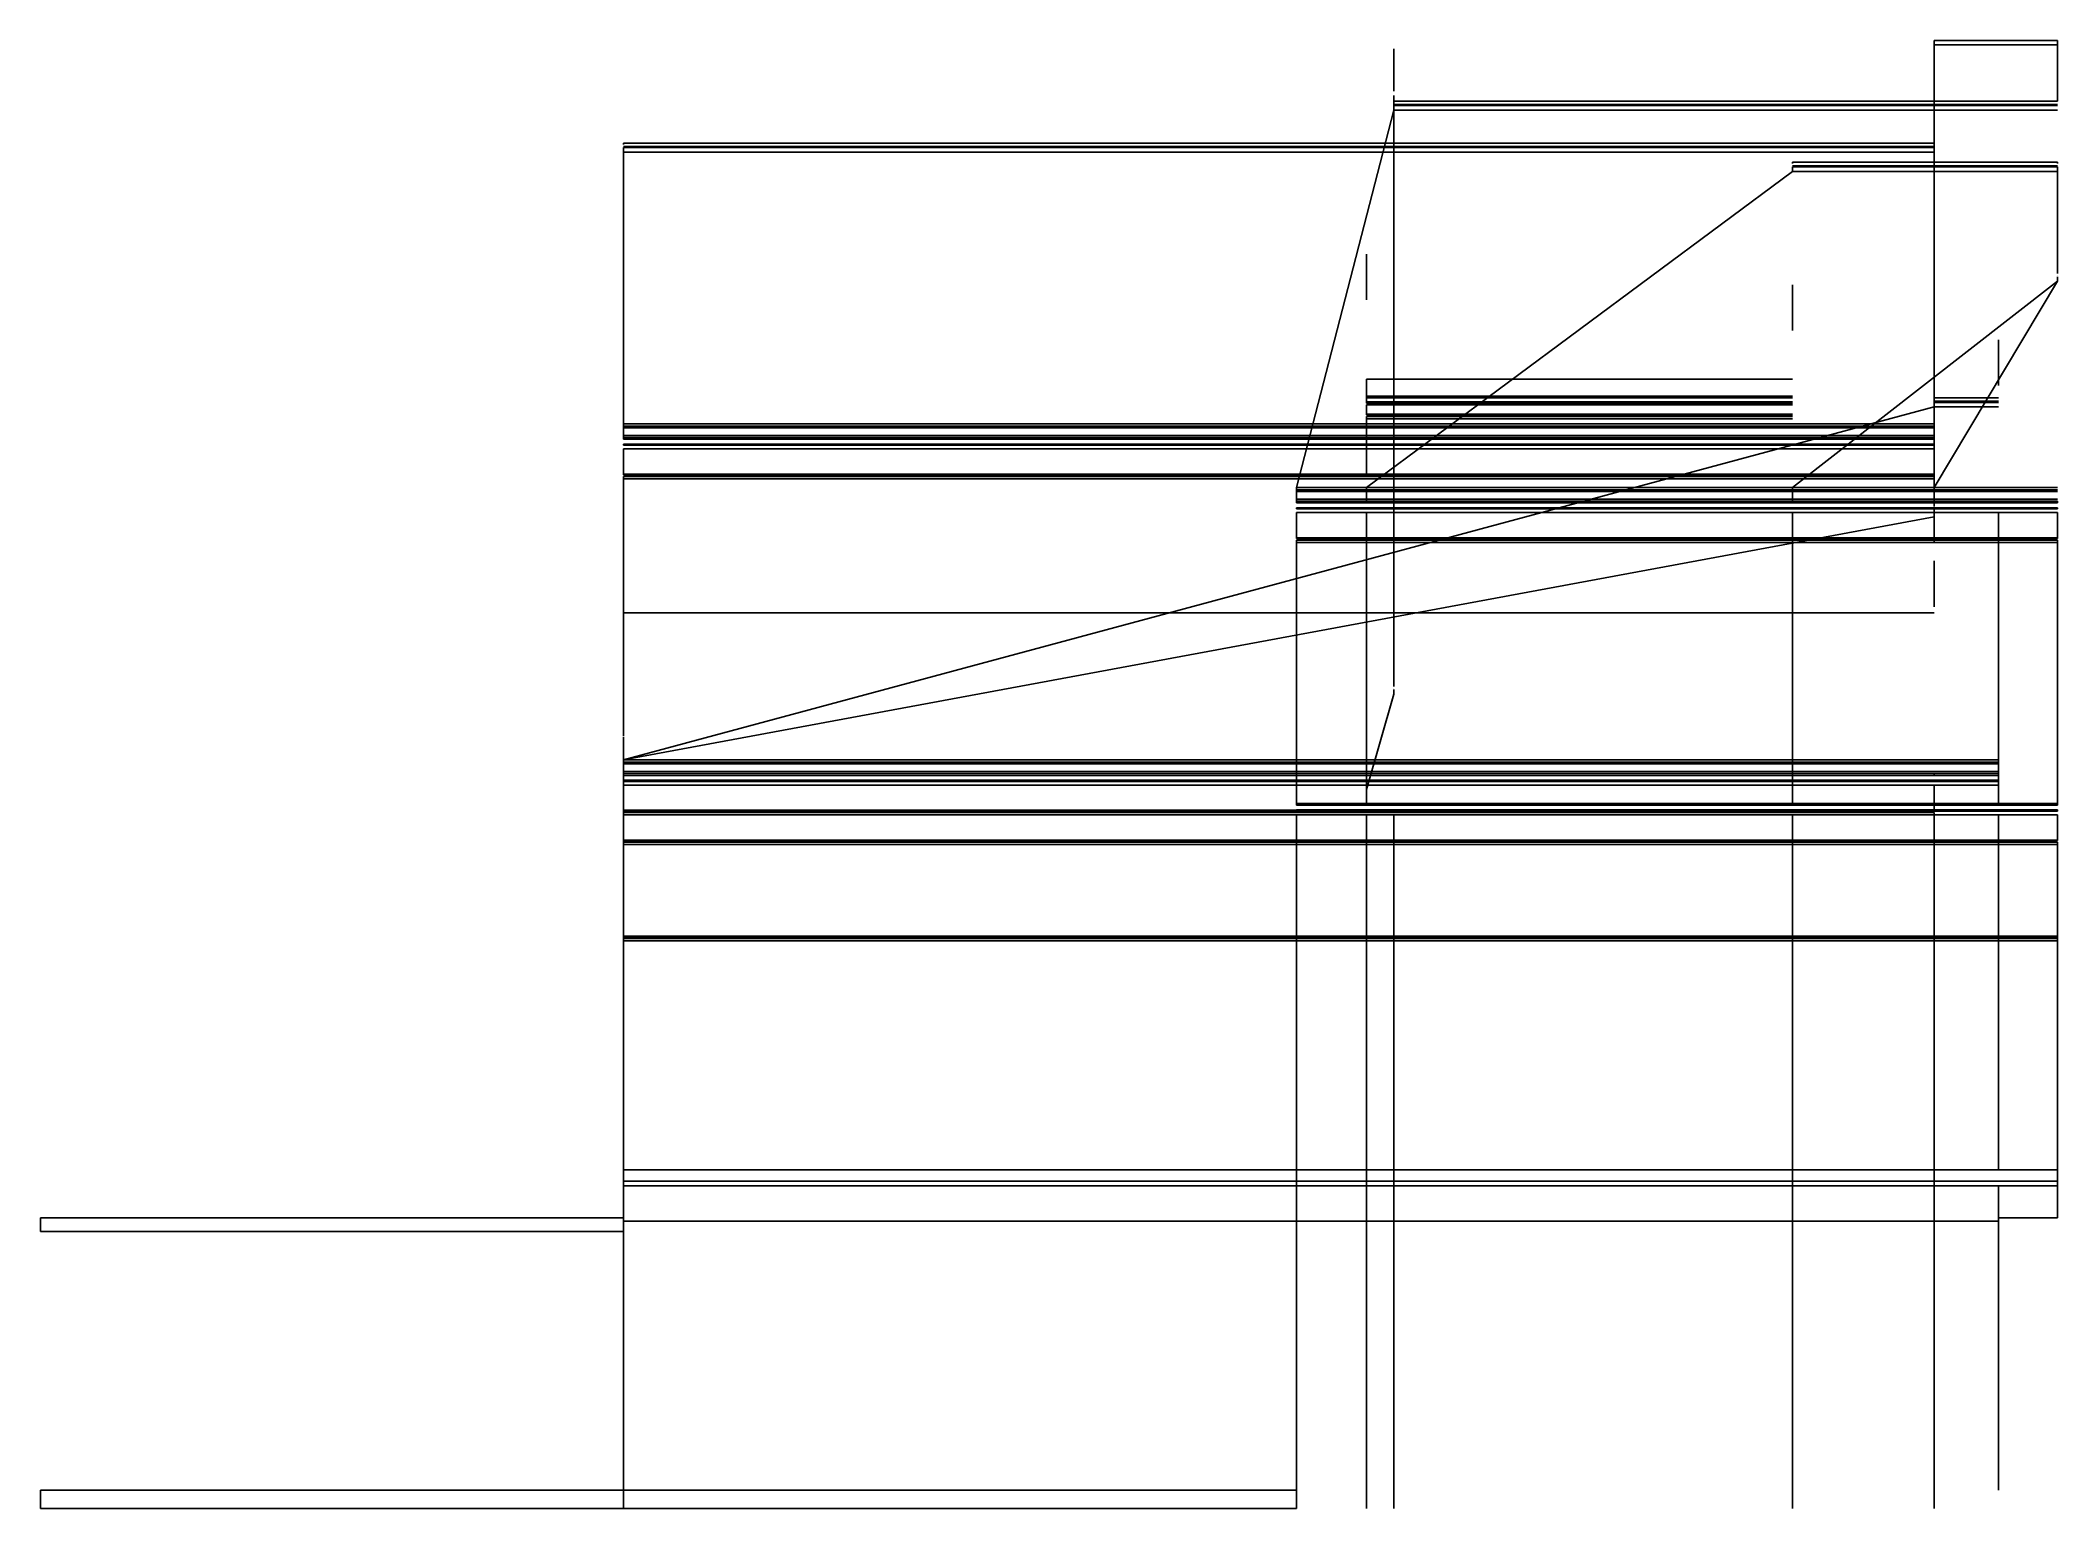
# Model space of a CAD drawing. Header units: metres. Extents: x -127 to 754, y 0 to 641.
import ezdxf

# ---------------------------------------------------------------- set-up
doc = ezdxf.new("R2010")
doc.units = ezdxf.units.M

msp = doc.modelspace()

# ---------------------------------------------------------------- linework, layer by layer
for p, q in [((464, 637.52, -842.03), (464, 637.52, -836.47)), ((464, 637.52, -836.47), (464, 635.52, -835.47)), ((464, 637.52, -842.03), (464, 635.52, -843.03)), ((464, 637.52, -853.07), (464, 635.52, -852.07)), ((464, 637.52, -853.07), (464, 637.52, -858.63)), ((464, 637.52, -858.63), (464, 635.52, -859.63)), ((464, 637.52, -869.67), (464, 635.52, -868.67)), ((464, 637.52, -869.67), (464, 637.52, -875.23)), ((464, 637.52, -875.23), (464, 635.52, -876.23)), ((464, 635.52, -843.03), (464, 635.52, -835.47)), ((464, 635.52, -852.07), (464, 635.52, -859.63)), ((464, 635.52, -868.67), (464, 635.52, -876.23)), ((464, 635.52, -835.47), (464, 634.52, -835.47)), ((464, 635.52, -843.03), (464, 634.52, -843.03)), ((464, 635.52, -852.07), (464, 634.52, -852.07)), ((464, 635.52, -859.63), (464, 634.52, -859.63)), ((464, 635.52, -868.67), (464, 634.52, -868.67)), ((464, 635.52, -876.23), (464, 634.52, -876.23)), ((700, 459.88, -99.44), (700.02, 639.24, -207.06)), ((700.02, 641.24, -206.31), (700.02, 641.24, -205.93)), ((700.02, 639.24, -206.31), (700.02, 641.24, -206.31)), ((700.02, 641.24, -206.31), (700.08, 641.24, -432.02)), ((700.02, 639.24, -206.31), (700.02, 639.24, -207.06)), ((700.02, 639.24, -207.06), (754, 639.24, -616.97)), ((754, 641.24, -617.72), (700.08, 641.24, -432.02)), ((754, 641.24, -617.72), (754, 641.24, -618.1)), ((754, 639.24, -617.72), (754, 641.24, -617.72)), ((754, 639.24, -617.72), (754, 639.24, -616.97)), ((754, 614.75, -631.66), (754, 639.24, -616.97)), ((754, 638.11, -624.74), (754, 638.11, -636.74)), ((754, 638.11, -636.74), (754, 618.11, -636.74)), ((754, 618.11, -636.74), (754, 638.11, -624.74)), ((464, 634.52, -835.47), (464, 634.54, -836.47)), ((464, 634.54, -836.47), (464, 629.89, -836.47)), ((464, 634.52, -843.03), (464, 634.54, -842.03)), ((464, 634.54, -842.03), (464, 629.89, -842.03)), ((464, 634.52, -852.07), (464, 634.54, -853.07)), ((464, 634.54, -853.07), (464, 629.89, -853.07)), ((464, 634.52, -859.63), (464, 634.54, -858.63)), ((464, 634.54, -858.63), (464, 629.89, -858.63)), ((464, 634.52, -868.67), (464, 634.54, -869.67)), ((464, 634.54, -869.67), (464, 629.89, -869.67)), ((464, 634.52, -876.23), (464, 634.54, -875.23)), ((464, 634.54, -875.23), (464, 629.89, -875.23)), ((464, 634.52, -843.03), (464, 634.52, -835.47)), ((464, 634.52, -852.07), (464, 634.52, -859.63)), ((464, 634.52, -868.67), (464, 634.52, -876.23)), ((464, 629.89, -843.03), (464, 629.89, -835.47)), ((464, 629.89, -852.07), (464, 629.89, -859.63)), ((464, 629.89, -868.67), (464, 629.89, -876.23)), ((464, 629.89, -836.47), (464, 629.89, -835.47)), ((464, 629.89, -835.47), (464, 628.89, -835.47)), ((464, 629.89, -842.03), (464, 629.89, -843.03)), ((464, 629.89, -843.03), (464, 628.89, -843.03)), ((464, 629.89, -853.07), (464, 629.89, -852.07)), ((464, 629.89, -852.07), (464, 628.89, -852.07)), ((464, 629.89, -858.63), (464, 629.89, -859.63)), ((464, 629.89, -859.63), (464, 628.89, -859.63)), ((464, 629.89, -869.67), (464, 629.89, -868.67)), ((464, 629.89, -868.67), (464, 628.89, -868.67)), ((464, 629.89, -875.23), (464, 629.89, -876.23)), ((464, 629.89, -876.23), (464, 628.89, -876.23)), ((464, 628.89, -843.03), (464, 628.89, -835.47)), ((464, 628.89, -852.07), (464, 628.89, -859.63)), ((464, 628.89, -868.67), (464, 628.89, -876.23)), ((464, 628.89, -835.47), (464, 628.89, -836.47)), ((464, 628.89, -836.47), (464, 623.02, -836.47)), ((464, 628.89, -843.03), (464, 628.89, -842.03)), ((464, 628.89, -842.03), (464, 623.02, -842.03)), ((464, 628.89, -852.07), (464, 628.89, -853.07)), ((464, 628.89, -853.07), (464, 623.02, -853.07)), ((464, 628.89, -859.63), (464, 628.89, -858.63)), ((464, 628.89, -858.63), (464, 623.02, -858.63)), ((464, 628.89, -868.67), (464, 628.89, -869.67)), ((464, 628.89, -869.67), (464, 623.02, -869.67)), ((464, 628.89, -876.23), (464, 628.89, -875.23)), ((464, 628.89, -875.23), (464, 623.02, -875.23)), ((464, 623.02, -842.03), (464, 623.02, -836.47)), ((464, 623.02, -853.07), (464, 623.02, -858.63)), ((464, 623.02, -869.67), (464, 623.02, -875.23)), ((464, 623.02, -836.47), (464, 621.02, -833.97)), ((464, 623.02, -842.03), (464, 621.02, -844.53)), ((464, 623.02, -853.07), (464, 621.02, -850.57)), ((464, 623.02, -858.63), (464, 621.02, -861.13)), ((464, 623.02, -869.67), (464, 621.02, -867.17)), ((464, 623.02, -875.23), (464, 621.02, -877.73)), ((464, 621.02, -833.97), (464, 621.02, -844.53)), ((464, 621.02, -861.13), (464, 621.02, -850.57)), ((464, 621.02, -877.73), (464, 621.02, -867.17)), ((464, 621.02, -833.97), (464, 620.02, -833.97)), ((464, 621.02, -844.53), (464, 620.02, -844.53)), ((464, 621.02, -850.57), (464, 620.02, -850.57)), ((464, 621.02, -861.13), (464, 620.02, -861.13)), ((464, 621.02, -867.17), (464, 620.02, -867.17)), ((464, 621.02, -877.73), (464, 620.02, -877.73)), ((464, 619.02, -827.45), (464, 620.02, -827.45)), ((464, 620.02, -827.45), (464, 620.02, -884.25)), ((464, 619.02, -884.25), (464, 620.02, -884.25)), ((464, 619.02, -883.65), (464, 619.02, -827.45)), ((464, 619.02, -827.45), (464, 619.02, -827.45)), ((464, 619.02, -827.45), (464, 619.02, -828.05)), ((464, 619.02, -884.25), (464, 619.02, -883.65)), ((464, 619.02, -884.25), (464, 619.02, -884.25)), ((464, 617.22, -829.85), (464, 617.22, -829.25)), ((464, 617.22, -881.85), (464, 617.22, -829.25)), ((464, 613.81, -829.85), (464, 617.22, -829.85)), ((464, 613.81, -881.85), (464, 617.22, -881.85)), ((464, 617.22, -881.85), (464, 617.22, -882.45)), ((421.5, 446, -990.85), (464, 610.75, -890.6)), ((464, 614.75, -829.85), (754, 614.75, -567.34)), ((464, 614.75, -891.35), (464, 614.75, -881.85)), ((464, 614.2, -892.45), (464, 614.75, -891.35)), ((464, 613.81, -830.85), (464, 613.81, -829.85)), ((464, 542.75, -830.85), (464, 613.81, -830.85)), ((464, 613.81, -880.85), (464, 613.81, -830.85)), ((464, 542.75, -880.85), (464, 613.81, -880.85)), ((464, 613.81, -880.85), (464, 613.81, -881.85)), ((464, 613.25, -830.85), (754, 613.25, -567.34)), ((464, 613.25, -892.23), (464, 613.25, -880.85)), ((464, 612.75, -830.85), (754, 612.75, -567.34)), ((464, 612.75, -891.35), (464, 612.75, -880.85)), ((464, 612.75, -891.35), (464, 612.75, -891.73)), ((464, 610.75, -891.35), (464, 612.75, -891.35)), ((464, 610.81, -877.85), (464, 610.81, -833.85)), ((464, 610.81, -833.85), (464, 545.75, -833.85)), ((464, 610.75, -830.85), (754, 610.75, -567.34)), ((464, 610.75, -891.35), (464, 610.75, -880.85)), ((464, 609.81, -876.85), (464, 609.81, -834.85)), ((464, 609.81, -834.85), (464, 546.75, -834.85)), ((700.01, 484.85, -166.15), (700.03, 610.75, -242.76)), ((700.03, 614.2, -240.92), (700.03, 614.75, -242.01)), ((700.03, 614.75, -242.01), (754, 614.75, -567.34)), ((700.03, 613.25, -241.14), (754, 613.25, -567.34)), ((700.03, 612.75, -242.01), (700.03, 612.75, -241.64)), ((700.03, 610.75, -242.01), (700.03, 612.75, -242.01)), ((700.03, 612.75, -242.01), (754, 612.75, -567.34)), ((700.03, 610.75, -242.01), (700.03, 610.75, -242.76)), ((700.03, 610.75, -242.76), (754, 610.75, -567.34)), ((127.4, 595.83, -87.33), (127.4, 596.38, -88.43)), ((127.4, 596.38, -88.43), (700.02, 596.38, -181.34)), ((127.4, 594.88, -87.55), (700.02, 594.88, -180.44)), ((127.4, 594.38, -88.43), (127.4, 594.38, -88.05)), ((127.4, 592.38, -88.43), (127.4, 594.38, -88.43)), ((127.4, 594.38, -88.43), (700.02, 594.38, -180.14)), ((127.4, 592.38, -88.43), (127.4, 592.38, -89.18)), ((127.4, 592.38, -89.18), (700.02, 592.38, -178.94)), ((127.4, 473.78, -18.02), (127.4, 592.38, -89.18)), ((452, 446, -783.1), (638.09, 584, -700.3)), ((638.09, 588, -701.05), (754, 588, -573.56)), ((638.09, 587.45, -702.15), (638.09, 588, -701.05)), ((638.09, 586.5, -701.89), (754, 586.5, -572.72)), ((638.09, 586, -701.05), (754, 586, -573.57)), ((638.09, 586, -701.05), (638.09, 586, -701.43)), ((638.09, 584, -701.05), (638.09, 586, -701.05)), ((638.09, 584, -701.05), (754, 584, -574.32)), ((638.09, 584, -701.05), (638.09, 584, -700.3)), ((754, 587.45, -572.47), (754, 588, -573.57)), ((754, 586, -573.57), (754, 586, -573.19)), ((754, 584, -573.57), (754, 586, -573.57)), ((754, 584, -573.57), (754, 584, -574.32)), ((754, 540, -547.92), (754, 584, -574.32)), ((127.4, 559.38, -62.16), (127.4, 559.38, -50.16)), ((127.4, 559.38, -50.16), (127.4, 539.38, -50.16)), ((127.4, 539.38, -50.16), (127.4, 559.38, -62.16)), ((700.01, 559.38, -151.92), (700.01, 559.38, -139.92)), ((700.01, 559.38, -139.92), (700.01, 539.38, -139.92)), ((700.01, 539.38, -139.92), (700.01, 559.38, -151.92)), ((700.02, 557.63, -203.13), (700.02, 557.63, -191.13)), ((700.02, 557.63, -191.13), (700.02, 537.63, -191.13)), ((700.02, 537.63, -191.13), (700.02, 557.63, -203.13)), ((452, 547.89, -937.75), (452, 547.89, -949.75)), ((452, 547.89, -949.75), (452, 527.89, -949.75)), ((452, 527.89, -949.75), (452, 547.89, -937.75)), ((464, 546.75, -834.85), (464, 546.75, -876.85)), ((127.4, 520.91, -22.52), (127.4, 538, -22.52)), ((127.4, 538, -56.55), (127.4, 538, -22.52)), ((464, 545.75, -833.85), (464, 545.75, -877.85)), ((464, 540.76, -821.85), (464, 542.75, -821.85)), ((464, 542.75, -830.85), (464, 542.75, -821.85)), ((464, 542.75, -880.85), (464, 542.75, -830.85)), ((464, 542.75, -880.85), (464, 542.75, -889.85)), ((464, 540.76, -889.85), (464, 542.75, -889.85)), ((464, 534.75, -820.85), (464, 540.76, -820.85)), ((464, 540.76, -820.85), (464, 540.76, -821.85)), ((464, 540.76, -821.85), (464, 540.76, -889.85)), ((464, 540.76, -890.85), (464, 540.76, -889.85)), ((464, 534.75, -890.85), (464, 540.76, -890.85)), ((754, 539.45, -543.67), (754, 540, -544.77)), ((754, 540, -627.27), (754, 540, -544.76)), ((754, 539.45, -628.36), (754, 540, -627.27)), ((754, 538.5, -628.11), (754, 538.5, -543.92)), ((754, 538, -544.77), (754, 538, -544.39)), ((754, 536, -544.77), (754, 538, -544.77)), ((754, 538, -627.27), (754, 538, -544.77)), ((754, 538, -627.27), (754, 538, -627.64)), ((754, 536, -627.27), (754, 538, -627.27)), ((464, 534.75, -822.85), (464, 534.75, -820.85)), ((464, 359.67, -822.85), (464, 534.75, -822.88)), ((464, 534.75, -822.85), (464, 534.75, -888.85)), ((464, 359.67, -831.47), (464, 534.75, -831.47)), ((464, 359.67, -833.47), (464, 534.75, -833.47)), ((464, 359.67, -878.23), (464, 534.75, -878.23)), ((464, 359.67, -880.23), (464, 534.75, -880.23)), ((464, 359.67, -888.85), (464, 534.75, -888.82)), ((464, 534.75, -888.85), (464, 534.75, -890.85)), ((638.09, 446, -680.52), (754, 536, -626.52)), ((638.09, 534.52, -738.72), (638.09, 534.52, -750.72)), ((638.09, 534.52, -750.72), (638.09, 514.52, -750.72)), ((638.09, 514.52, -750.72), (638.09, 534.52, -738.72)), ((700.09, 446, -491.52), (754, 536, -545.52)), ((754, 536, -545.52), (754, 537, -595.52)), ((754, 536, -545.52), (754, 537, -545.52)), ((754, 537, -545.52), (754, 537, -595.52)), ((754, 536, -627.27), (754, 537, -577.27)), ((754, 536, -544.77), (754, 536, -545.52)), ((754, 536, -627.27), (754, 536, -545.52)), ((754, 536, -627.27), (754, 536, -626.52)), ((127.4, 521.74, -46.79), (127.4, 521.74, -22.52)), ((127.4, 520.91, -22.52), (127.4, 520.91, -22.93)), ((127.4, 520.91, -22.93), (127.4, 520.49, -22.93)), ((127.4, 520.91, -46.29), (127.4, 520.91, -22.93)), ((127.4, 520.49, -22.93), (127.4, 520.29, -23.35)), ((127.4, 519.98, -45.73), (127.4, 519.98, -23.66)), ((127.4, 518.84, -25), (127.4, 518.84, -24.17)), ((127.4, 518.84, -25), (127.4, 517.75, -25)), ((127.4, 518.84, -45.05), (127.4, 518.84, -25)), ((127.4, 517.75, -25.73), (127.4, 517.75, -25)), ((127.4, 517.75, -25.73), (127.4, 495.1, -25.73)), ((127.4, 517.75, -44.4), (127.4, 517.75, -25.73)), ((728.09, 510.52, -521.5), (728.09, 510.52, -509.5)), ((728.09, 510.52, -509.5), (728.09, 490.52, -509.5)), ((728.09, 490.52, -509.5), (728.09, 510.52, -521.5)), ((728.09, 510.52, -650.54), (728.09, 510.52, -662.54)), ((728.09, 510.52, -662.54), (728.09, 490.52, -662.54)), ((728.09, 490.52, -662.54), (728.09, 510.52, -650.54)), ((127.4, 495.1, -25.73), (127.4, 495.1, -24.28)), ((127.4, 495.1, -25.73), (127.4, 495.1, -30.81)), ((127.4, 490.44, -24.28), (127.4, 495.1, -24.28)), ((127.4, 490.44, -24.28), (127.4, 490.44, -28.02)), ((127.4, 490.44, -23.56), (127.4, 490.44, -24.28)), ((127.4, 489.28, -23.52), (127.4, 489.28, -27.32)), ((127.4, 488.97, -24.28), (127.4, 488.97, -27.13)), ((127.4, 488.97, -24.28), (127.4, 484.22, -24.28)), ((638.09, 493.31, -754.71), (452, 493.3, -780.78)), ((452, 493.3, -780.78), (452, 485.87, -780.77)), ((638.09, 485.87, -759.18), (452, 485.87, -780.77)), ((452, 485.15, -780.77), (452, 485.87, -780.77)), ((638.09, 485.15, -759.61), (452, 485.15, -780.78)), ((452, 483.31, -778.33), (452, 485.15, -778.33)), ((700.02, 493.31, -171.3), (700.01, 493.3, -144.89)), ((700.01, 493.3, -144.89), (700.01, 485.87, -144.89)), ((700.01, 485.15, -144.89), (700.01, 485.87, -144.89)), ((700.02, 485.87, -166.78), (700.01, 485.87, -144.89)), ((700.01, 484.6, -165.66), (700.02, 485.15, -166.76)), ((700.01, 485.15, -166.34), (700.01, 485.15, -144.89)), ((700.01, 483.31, -147.34), (700.01, 485.15, -147.34)), ((700.02, 485.15, -166.76), (728.09, 485.15, -515)), ((127.4, 483.78, -21.62), (127.4, 479.78, -21.62)), ((127.4, 483.78, -21.62), (127.4, 483.78, -24.02)), ((127.4, 327, -75.02), (700.02, 481.15, -167.51)), ((452, 483.31, -778.33), (638.09, 483.31, -765.96)), ((452, 483.31, -780.77), (452, 483.31, -778.33)), ((452, 483.31, -780.77), (452, 482.81, -780.77)), ((452, 482.81, -780.77), (638.09, 482.81, -765.96)), ((452, 482, -779.33), (638.09, 482, -765.96)), ((452, 482, -779.33), (452, 478, -779.33)), ((452, 482, -779.83), (452, 482, -779.33)), ((638.09, 478, -763.9), (452, 478, -779.33)), ((452, 477.73, -779.88), (452, 478, -779.33)), ((638.09, 477.25, -764.35), (452, 477.25, -779.77)), ((638.09, 477, -764.5), (452, 477, -779.33)), ((452, 477, -779.33), (452, 477, -779.52)), ((452, 476, -779.33), (452, 477, -779.33)), ((452, 476, -778.96), (638.09, 476, -765.1)), ((452, 476, -779.33), (452, 476, -778.96)), ((452, 476, -778.96), (452, 457, -778.96)), ((638.09, 483.31, -760.71), (638.09, 483.31, -765.96)), ((638.09, 482.81, -761.01), (638.09, 482.81, -765.96)), ((638.09, 482, -761.5), (638.09, 482, -765.96)), ((700.01, 446, -142.52), (700.01, 483.8, -165.52)), ((700.01, 483.65, -165.88), (728.09, 483.65, -514.1)), ((700.01, 483.31, -144.89), (700.01, 482.81, -144.89)), ((700.01, 483.31, -144.89), (700.01, 483.31, -147.33)), ((700.01, 483.31, -147.33), (700.01, 483.31, -159.71)), ((700.01, 483.31, -165.22), (700.01, 483.31, -159.71)), ((700.02, 483.15, -166.76), (700.01, 483.15, -166.38)), ((700.01, 482.81, -144.89), (700.01, 482.81, -159.71)), ((700.01, 482.81, -164.92), (700.01, 482.81, -159.71)), ((700.01, 482, -145.83), (700.01, 482, -146.33)), ((700.01, 482, -146.33), (700.01, 478, -146.33)), ((700.01, 482, -146.33), (700.01, 482, -159.71)), ((700.01, 482, -164.42), (700.01, 482, -159.71)), ((700.01, 477.73, -145.78), (700.01, 478, -146.33)), ((700.01, 478, -161.99), (700.01, 478, -146.33)), ((700.01, 477.25, -161.53), (700.01, 477.25, -145.9)), ((700.01, 477, -146.33), (700.01, 477, -146.14)), ((700.01, 476, -146.33), (700.01, 477, -146.33)), ((700.01, 477, -161.38), (700.01, 477, -146.33)), ((700.01, 476, -146.33), (700.01, 476, -146.71)), ((700.01, 476, -146.71), (700.01, 476, -160.77)), ((700.01, 476, -146.71), (700.01, 457, -146.71)), ((700.02, 481.15, -166.76), (700.02, 483.15, -166.76)), ((700.02, 483.15, -166.76), (728.09, 483.15, -513.8)), ((700.02, 481.15, -166.76), (700.02, 481.15, -167.51)), ((700.02, 481.15, -167.51), (728.09, 481.15, -512.6)), ((127.4, 472.78, -18.02), (127.4, 473.78, -18.02)), ((127.4, 473.78, -18.02), (700, 473.78, -107.78)), ((700, 472.78, -107.18), (127.4, 472.78, -18.02)), ((127.4, 472.03, -13.51), (127.4, 472.78, -13.51)), ((127.4, 472.78, -13.51), (127.4, 472.78, -18.02)), ((700, 472.03, -106.73), (127.4, 472.03, -14.01)), ((127.4, 469.98, -14.91), (127.4, 472.03, -14.01)), ((127.4, 472.03, -14.01), (127.4, 472.03, -13.51)), ((127.4, 468.64, -15.52), (127.4, 469.98, -14.91)), ((700, 468.64, -104.7), (127.4, 468.64, -18.02)), ((127.4, 467.78, -18.02), (127.4, 468.64, -18.02)), ((127.4, 468.64, -18.02), (127.4, 468.64, -15.52)), ((127.4, 467.81, -37.39), (127.4, 467.06, -37.39)), ((127.4, 467.81, -39.39), (127.4, 467.06, -39.39)), ((127.4, 467.78, -27.27), (127.4, 467.03, -27.27)), ((700, 467.78, -104.18), (127.4, 467.78, -18.02)), ((127.4, 467.06, -37.39), (127.4, 467.06, -37.89)), ((127.4, 467.03, -27.27), (127.4, 467.03, -28.27)), ((127.4, 467.03, -28.27), (700, 467.03, -103.73)), ((127.4, 464.94, -39.39), (127.4, 464.44, -39.39)), ((127.4, 464.94, -41.39), (127.4, 464.44, -41.39)), ((127.4, 464.9, -30.39), (127.4, 464.4, -30.39)), ((127.4, 464.9, -30.39), (700, 464.9, -102.46)), ((127.4, 464.4, -30.39), (700, 464.4, -102.16)), ((127.4, 462.81, -40.77), (127.4, 462.81, -41.27)), ((127.4, 462.81, -41.27), (127.4, 451.81, -41.27)), ((127.4, 462.81, -42.77), (127.4, 462.81, -43.27)), ((127.4, 462.81, -43.27), (127.4, 451.81, -43.27)), ((127.4, 462.78, -32.27), (700, 462.78, -101.18)), ((127.4, 462.78, -33.27), (127.4, 451.78, -33.27)), ((700, 458.88, -99.44), (700, 459.88, -99.44)), ((700, 459.88, -99.44), (700.01, 459.88, -146.71)), ((700.01, 458.88, -146.71), (700, 458.88, -99.44)), ((700, 458.13, -94.94), (700, 458.88, -94.94)), ((700, 458.88, -94.94), (700, 458.88, -99.44)), ((127.4, 451.54, -40.72), (127.4, 451.81, -41.27)), ((127.4, 451.54, -42.72), (127.4, 451.81, -43.27)), ((127.4, 451.5, -32.72), (127.4, 451.78, -33.27)), ((127.4, 451.78, -33.27), (700, 451.78, -110.17)), ((127.4, 451.03, -32.83), (700, 451.03, -111.48)), ((127.4, 450.81, -41.27), (127.4, 450.81, -41.08)), ((127.4, 449.81, -41.27), (127.4, 450.81, -41.27)), ((127.4, 450.81, -43.27), (127.4, 450.81, -43.08)), ((127.4, 449.81, -43.27), (127.4, 450.81, -43.27)), ((127.4, 450.78, -33.27), (127.4, 450.78, -33.08)), ((127.4, 449.78, -33.27), (127.4, 450.78, -33.27)), ((127.4, 450.78, -33.27), (700, 450.78, -111.82)), ((127.4, 449.81, -41.27), (127.4, 449.81, -42.02)), ((127.4, 449.81, -43.27), (127.4, 449.81, -44.02)), ((127.4, 449.78, -33.27), (700, 449.78, -113.31)), ((127.4, 449.78, -34.02), (127.4, 340, -34.02)), ((127.4, 340, -42.02), (127.4, 449.78, -42.02)), ((127.4, 340, -44.02), (127.4, 449.78, -44.02)), ((452, 457, -779.96), (452, 457, -776.46)), ((452, 453.5, -779.96), (452, 457, -779.96)), ((452, 453.5, -778.59), (452, 453.5, -779.5)), ((452, 453.5, -779.5), (452, 452, -779.5)), ((452, 453.5, -779.5), (452, 453.5, -779.96)), ((700.01, 458.13, -146.71), (700, 458.13, -95.44)), ((700, 456.08, -96.34), (700, 458.13, -95.44)), ((700, 458.13, -95.44), (700, 458.13, -94.94)), ((700, 454.74, -96.94), (700, 456.08, -96.34)), ((700.01, 454.74, -145.71), (700, 454.74, -99.44)), ((700, 453.88, -99.44), (700, 454.74, -99.44)), ((700, 454.74, -99.44), (700, 454.74, -96.94)), ((700, 453.88, -108.69), (700, 453.13, -108.69)), ((700, 453.88, -118.81), (700, 453.13, -118.81)), ((700, 453.88, -120.81), (700, 453.13, -120.81)), ((700.01, 453.88, -145.71), (700, 453.88, -99.44)), ((700, 453.13, -108.69), (700, 453.13, -109.69)), ((700, 453.13, -109.69), (700.01, 453.13, -146.17)), ((700, 453.13, -118.81), (700, 453.13, -119.31)), ((700, 451, -111.82), (700, 450.5, -111.82)), ((700, 451, -111.82), (700.01, 451, -145.56)), ((700, 451, -120.82), (700, 450.5, -120.82)), ((700, 451, -122.82), (700, 450.5, -122.82)), ((700, 450.5, -111.82), (700, 450.5, -111.85)), ((700.01, 453.5, -145.71), (700.01, 457, -145.71)), ((700.01, 457, -145.71), (700.01, 457, -149.21)), ((700.01, 453.5, -146.17), (700.01, 452, -146.17)), ((700.01, 453.5, -147.08), (700.01, 453.5, -146.17)), ((700.01, 453.5, -146.17), (700.01, 453.5, -145.71)), ((421.5, 446, -990.85), (464, 446, -888.84)), ((421.5, 445, -990.85), (421.5, 446, -990.85)), ((464, 445, -888.84), (421.5, 445, -990.85)), ((421.5, 444.25, -995.35), (421.5, 445, -995.35)), ((421.5, 445, -995.35), (421.5, 445, -990.85)), ((464, 444.25, -888.84), (421.5, 444.25, -994.85)), ((421.5, 442.2, -993.95), (421.5, 444.25, -994.85)), ((421.5, 444.25, -994.85), (421.5, 444.25, -995.35)), ((421.5, 440.87, -993.35), (421.5, 442.2, -993.95)), ((464, 440.87, -888.84), (421.5, 440.87, -990.85)), ((421.5, 440, -990.85), (421.5, 440.87, -990.85)), ((421.5, 440.87, -990.85), (421.5, 440.87, -993.35)), ((452, 446, -783.1), (638.09, 446, -680.52)), ((452, 445, -783.1), (452, 446, -783.1)), ((464, 446, -822.86), (452, 446, -783.1)), ((754, 445, -586.02), (452, 445, -783.1)), ((452, 445, -783.1), (464, 445, -822.86)), ((452, 444.25, -787.6), (452, 445, -787.6)), ((452, 445, -787.6), (452, 445, -783.1)), ((638.09, 444.25, -669.17), (452, 444.25, -787.1)), ((452, 444.25, -783.1), (464, 444.25, -822.86)), ((452, 442.2, -786.2), (452, 444.25, -787.1)), ((452, 444.25, -787.1), (452, 444.25, -787.6)), ((452, 440.87, -785.6), (452, 442.2, -786.2)), ((638.09, 440.87, -683.02), (452, 440.87, -783.1)), ((452, 440, -783.1), (452, 440.87, -783.1)), ((452, 440.87, -783.1), (452, 440.87, -785.6)), ((638.09, 440.87, -671.2), (464, 440.87, -822.86)), ((638.09, 446, -680.52), (754, 446, -586.02)), ((638.09, 445, -680.52), (638.09, 446, -680.52)), ((754, 445, -586.02), (638.09, 445, -680.52)), ((638.09, 444.25, -685.02), (638.09, 445, -685.02)), ((638.09, 445, -685.02), (638.09, 445, -680.52)), ((754, 444.25, -585.71), (638.09, 444.25, -684.52)), ((638.09, 442.2, -683.62), (638.09, 444.25, -684.52)), ((638.09, 444.25, -684.52), (638.09, 444.25, -685.02)), ((638.09, 440.87, -683.02), (638.09, 442.2, -683.62)), ((754, 440.87, -586.02), (638.09, 440.87, -680.52)), ((754, 440.87, -586.02), (638.09, 440.87, -680.52)), ((638.09, 440, -680.52), (638.09, 440.87, -680.52)), ((638.09, 440.87, -680.52), (638.09, 440.87, -683.02)), ((700, 448.88, -113.69), (700.01, 448.88, -144.27)), ((700, 448.88, -114.69), (700, 437.88, -114.69)), ((700, 448.88, -122.19), (700, 448.88, -122.69)), ((700, 448.88, -122.69), (700, 437.88, -122.69)), ((700.01, 448.88, -124.19), (700.01, 448.88, -124.69)), ((700.01, 448.88, -124.69), (700.01, 437.88, -124.69)), ((700.01, 445, -142.52), (700.01, 446, -142.52)), ((700.01, 446, -142.52), (700.01, 446, -146.42)), ((700.01, 444.25, -138.01), (700.01, 445, -138.01)), ((700.01, 445, -138.01), (700.01, 445, -142.52)), ((700.01, 445, -142.52), (700.01, 445, -145.82)), ((700.01, 442.2, -139.41), (700.01, 444.25, -138.51)), ((700.01, 444.25, -138.51), (700.01, 444.25, -138.01)), ((700.01, 444.25, -138.51), (700.01, 444.25, -145.37)), ((700.01, 440.87, -140.02), (700.01, 442.2, -139.41)), ((700.01, 440, -142.52), (700.01, 440.87, -142.52)), ((700.01, 440.87, -142.52), (700.01, 440.87, -140.02)), ((700.01, 440.87, -142.52), (700.01, 440.87, -143.34)), ((700.09, 445, -491.52), (700.09, 446, -491.52)), ((700.09, 446, -491.52), (754, 446, -586.02)), ((754, 445, -586.02), (700.09, 445, -491.52)), ((700.09, 444.25, -487.01), (700.09, 445, -487.01)), ((700.09, 445, -487.01), (700.09, 445, -491.52)), ((754, 444.25, -586.32), (700.09, 444.25, -487.51)), ((700.09, 442.2, -488.41), (700.09, 444.25, -487.51)), ((700.09, 444.25, -487.51), (700.09, 444.25, -487.01)), ((700.09, 440.87, -489.02), (700.09, 442.2, -488.41)), ((754, 440.87, -586.02), (700.09, 440.87, -491.52)), ((700.09, 440, -491.52), (700.09, 440.87, -491.52)), ((700.09, 440.87, -491.52), (700.09, 440.87, -489.02)), ((127.4, 327, -57.02), (700, 433.15, -120.71)), ((421.5, 440, -981.6), (421.5, 439.25, -981.6)), ((464, 440, -888.84), (421.5, 440, -990.85)), ((421.5, 439.25, -980.6), (464, 439.25, -888.84)), ((421.5, 439.25, -981.6), (421.5, 439.25, -980.6)), ((421.5, 437.13, -978.48), (464, 437.13, -888.84)), ((421.5, 437.13, -978.47), (421.5, 436.63, -978.47)), ((421.5, 436.63, -978.48), (464, 436.63, -888.84)), ((421.5, 435, -975.6), (464, 435, -888.84)), ((421.5, 435, -975.6), (421.5, 424, -975.6)), ((421.5, 435, -976.6), (421.5, 435, -975.6)), ((452, 440, -773.85), (452, 439.25, -773.85)), ((452, 440, -968.85), (452, 439.25, -968.85)), ((452, 440, -970.85), (452, 439.25, -970.85)), ((638.09, 440, -671.72), (452, 440, -783.1)), ((452, 440, -773.85), (464, 440, -822.86)), ((452, 439.25, -773.85), (452, 439.25, -772.85)), ((452, 439.25, -968.85), (452, 439.25, -968.35)), ((452, 439.25, -970.85), (452, 439.25, -970.35)), ((452, 437.13, -770.72), (452, 436.63, -770.72)), ((452, 437.13, -966.85), (452, 436.63, -966.85)), ((452, 437.13, -968.85), (452, 436.63, -968.85)), ((452, 435, -767.85), (452, 424, -767.85)), ((452, 435, -768.85), (452, 435, -767.85)), ((452, 435, -964.98), (452, 424, -964.98)), ((452, 435, -966.98), (452, 424, -966.98)), ((464, 439.25, -822.86), (638.09, 439.25, -670.27)), ((464, 437.13, -822.86), (638.09, 437.13, -668.14)), ((464, 436.63, -822.86), (638.09, 436.63, -668.08)), ((464, 435, -822.86), (638.09, 435, -665.26)), ((638.09, 440, -671.26), (638.09, 439.25, -671.26)), ((638.09, 440, -761.1), (638.09, 439.25, -761.1)), ((638.09, 440, -763.1), (638.09, 439.25, -763.1)), ((754, 440, -586.02), (638.09, 440, -680.52)), ((638.09, 439.25, -670.27), (754, 439.25, -586.02)), ((638.09, 439.25, -671.27), (638.09, 439.25, -670.26)), ((638.09, 439.25, -761.1), (638.09, 439.25, -760.6)), ((638.09, 439.25, -763.1), (638.09, 439.25, -762.6)), ((638.09, 437.13, -668.14), (754, 437.13, -586.02)), ((638.09, 437.13, -668.14), (638.09, 436.63, -668.14)), ((638.09, 437.13, -759.1), (638.09, 436.63, -759.1)), ((638.09, 437.13, -761.1), (638.09, 436.63, -761.1)), ((638.09, 436.63, -668.14), (754, 436.63, -586.02)), ((638.09, 435, -665.27), (754, 435, -586.02)), ((638.09, 435, -665.26), (638.09, 424, -665.26)), ((638.09, 435, -666.27), (638.09, 435, -665.26)), ((638.09, 435, -757.22), (638.09, 424, -757.22)), ((638.09, 435, -759.22), (638.09, 424, -759.22)), ((700, 437.6, -114.14), (700, 437.88, -114.69)), ((700, 437.88, -114.69), (700.01, 437.88, -141.54)), ((700, 437.6, -122.14), (700, 437.88, -122.69)), ((700, 436.6, -118.86), (700, 437.15, -119.96)), ((700, 437.15, -119.96), (700.01, 437.15, -141.11)), ((700, 437.13, -114.25), (700, 437.13, -119.91)), ((700, 436.88, -114.69), (700, 436.88, -114.5)), ((700, 435.88, -114.69), (700, 436.88, -114.69)), ((700, 436.88, -114.69), (700, 436.88, -119.41)), ((700, 435.88, -114.69), (700, 435.88, -118.66)), ((700, 435.88, -115.44), (700, 424.37, -115.44)), ((700, 435.65, -119.08), (700.01, 435.65, -140.21)), ((700, 435.15, -119.96), (700, 435.15, -119.58)), ((700, 435.15, -119.58), (700.01, 435.15, -139.91)), ((700, 433.15, -119.96), (700, 435.15, -119.96)), ((700, 433.15, -119.96), (700, 433.15, -120.71)), ((700, 433.15, -120.71), (700.01, 433.15, -138.71)), ((700.01, 433.15, -138.71), (700, 433.15, -120.71)), ((700.01, 440, -142.82), (700.01, 440, -142.52)), ((700.01, 437.6, -124.14), (700.01, 437.88, -124.69)), ((700.09, 440, -500.77), (700.09, 439.25, -500.77)), ((754, 440, -586.02), (700.09, 440, -491.52)), ((700.09, 439.25, -500.77), (700.09, 439.25, -501.77)), ((700.09, 439.25, -501.77), (754, 439.25, -586.02)), ((700.09, 437.13, -503.89), (754, 437.13, -586.02)), ((700.09, 437.13, -503.89), (700.09, 436.63, -503.89)), ((700.09, 436.63, -503.89), (754, 436.63, -586.02)), ((700.09, 435, -505.77), (700.09, 435, -506.77)), ((700.09, 435, -506.77), (754, 435, -586.02)), ((700.09, 435, -506.77), (700.09, 424, -506.77)), ((728.09, 440, -510.89), (728.09, 439.25, -510.89)), ((728.09, 440, -512.89), (728.09, 439.25, -512.89)), ((728.09, 440, -659.14), (728.09, 439.25, -659.14)), ((728.09, 440, -661.14), (728.09, 439.25, -661.14)), ((728.09, 439.25, -510.89), (728.09, 439.25, -511.39)), ((728.09, 439.25, -512.89), (728.09, 439.25, -513.39)), ((728.09, 439.25, -659.14), (728.09, 439.25, -658.64)), ((728.09, 439.25, -661.14), (728.09, 439.25, -660.64)), ((728.09, 437.13, -512.89), (728.09, 436.63, -512.89)), ((728.09, 437.13, -514.89), (728.09, 436.63, -514.89)), ((728.09, 437.13, -657.14), (728.09, 436.63, -657.14)), ((728.09, 437.13, -659.14), (728.09, 436.63, -659.14)), ((728.09, 435, -514.27), (728.09, 435, -514.77)), ((728.09, 435, -514.77), (728.09, 424, -514.77)), ((728.09, 435, -516.27), (728.09, 435, -516.77)), ((728.09, 435, -516.77), (728.09, 424, -516.77)), ((728.09, 435, -655.26), (728.09, 424, -655.26)), ((728.09, 435, -655.76), (728.09, 435, -655.26)), ((728.09, 435, -657.26), (728.09, 424, -657.26)), ((728.09, 435, -657.76), (728.09, 435, -657.26)), ((754, 440, -538.69), (754, 439.25, -538.69)), ((754, 440, -540.69), (754, 439.25, -540.69)), ((754, 440, -552.64), (754, 439.25, -552.64)), ((754, 440, -554.64), (754, 439.25, -554.64)), ((754, 440, -617.39), (754, 439.25, -617.39)), ((754, 440, -619.39), (754, 439.25, -619.39)), ((754, 440, -631.43), (754, 439.25, -631.43)), ((754, 440, -633.43), (754, 439.25, -633.43)), ((754, 439.25, -538.69), (754, 439.25, -538.19)), ((754, 439.25, -540.69), (754, 439.25, -540.19)), ((754, 439.25, -552.64), (754, 439.25, -552.14)), ((754, 439.25, -554.64), (754, 439.25, -554.14)), ((754, 439.25, -617.39), (754, 439.25, -617.89)), ((754, 439.25, -619.39), (754, 439.25, -619.89)), ((754, 439.25, -631.43), (754, 439.25, -631.93)), ((754, 439.25, -633.43), (754, 439.25, -633.93)), ((754, 437.13, -536.68), (754, 436.63, -536.68)), ((754, 437.13, -538.68), (754, 436.63, -538.68)), ((754, 437.13, -550.64), (754, 436.63, -550.64)), ((754, 437.13, -552.64), (754, 436.63, -552.64)), ((754, 437.13, -619.39), (754, 436.63, -619.39)), ((754, 437.13, -621.39), (754, 436.63, -621.39)), ((754, 437.13, -633.43), (754, 436.63, -633.43)), ((754, 437.13, -635.43), (754, 436.63, -635.43)), ((754, 435, -534.81), (754, 424, -534.81)), ((754, 435, -535.31), (754, 435, -534.81)), ((754, 435, -536.81), (754, 424, -536.81)), ((754, 435, -537.31), (754, 435, -536.81)), ((754, 435, -548.77), (754, 424, -548.77)), ((754, 435, -550.77), (754, 424, -550.77)), ((754, 435, -551.27), (754, 435, -550.77)), ((754, 435, -620.77), (754, 435, -621.27)), ((754, 435, -621.27), (754, 424, -621.27)), ((754, 435, -623.27), (754, 424, -623.27)), ((754, 435, -634.81), (754, 435, -635.31)), ((754, 435, -635.31), (754, 424, -635.31)), ((754, 435, -636.81), (754, 435, -637.31)), ((754, 435, -637.31), (754, 424, -637.31)), ((421.5, 424, -975.6), (464, 424, -888.84)), ((421.5, 423.73, -976.15), (421.5, 424, -975.6)), ((421.5, 423.25, -976.04), (464, 423.25, -888.84)), ((452, 423.73, -768.4), (452, 424, -767.85)), ((452, 423.73, -768.4), (452, 424, -767.85)), ((452, 423.73, -965.52), (452, 424, -964.98)), ((452, 423.73, -967.52), (452, 424, -966.98)), ((464, 424, -822.86), (638.09, 424, -665.27)), ((464, 423.25, -822.86), (638.09, 423.25, -665.69)), ((638.09, 424, -665.27), (754, 424, -586.02)), ((638.09, 423.73, -665.81), (638.09, 424, -665.26)), ((638.09, 423.73, -665.81), (638.09, 424, -665.27)), ((638.09, 423.73, -757.77), (638.09, 424, -757.22)), ((638.09, 423.73, -759.77), (638.09, 424, -759.22)), ((638.09, 423.25, -665.71), (754, 423.25, -586.02)), ((700.09, 423.73, -506.22), (700.09, 424, -506.77)), ((700.09, 423.73, -506.22), (700.09, 424, -506.77)), ((700.09, 424, -506.77), (754, 424, -586.02)), ((700.09, 423.25, -506.33), (754, 423.25, -586.02)), ((728.09, 423.73, -514.22), (728.09, 424, -514.77)), ((728.09, 423.73, -516.22), (728.09, 424, -516.77)), ((728.09, 423.73, -655.81), (728.09, 424, -655.26)), ((728.09, 423.73, -657.81), (728.09, 424, -657.26)), ((754, 423.73, -535.36), (754, 424, -534.81)), ((754, 423.73, -537.36), (754, 424, -536.81)), ((754, 423.73, -549.31), (754, 424, -548.77)), ((754, 423.73, -551.31), (754, 424, -550.77)), ((754, 423.73, -620.72), (754, 424, -621.27)), ((754, 423.73, -622.72), (754, 424, -623.27)), ((754, 423.73, -634.76), (754, 424, -635.31)), ((754, 423.73, -636.76), (754, 424, -637.31)), ((464, 423, -888.84), (421.5, 423, -975.79)), ((421.5, 423, -975.6), (421.5, 423, -975.79)), ((421.5, 422, -975.6), (421.5, 423, -975.6)), ((421.5, 422, -975.6), (464, 422, -888.84)), ((421.5, 422, -975.6), (421.5, 422, -974.85)), ((421.5, 308, -974.85), (421.5, 422, -974.85)), ((452, 422, -767.85), (452, 423, -767.85)), ((452, 422, -964.98), (452, 423, -964.98)), ((452, 422, -966.98), (452, 423, -966.98)), ((452, 308, -767.1), (452, 422, -767.1)), ((452, 308, -964.23), (452, 422, -964.23)), ((452, 308, -966.23), (452, 422, -966.23)), ((638.09, 423, -665.26), (464, 423, -822.86)), ((464, 422, -822.86), (754, 422, -586.02)), ((754, 423, -586.02), (638.09, 423, -665.46)), ((638.09, 422, -665.26), (638.09, 423, -665.26)), ((638.09, 422, -757.22), (638.09, 423, -757.22)), ((638.09, 422, -759.22), (638.09, 423, -759.22)), ((638.09, 422, -665.27), (754, 422, -586.02)), ((638.09, 308, -664.52), (638.09, 422, -664.52)), ((638.09, 308, -756.47), (638.09, 422, -756.47)), ((638.09, 308, -758.47), (638.09, 422, -758.47)), ((754, 423, -586.02), (700.09, 423, -506.58)), ((700.09, 422, -506.77), (700.09, 423, -506.77)), ((700.09, 422, -506.77), (754, 422, -586.02)), ((728.09, 423, -514.77), (728.09, 423, -514.58)), ((728.09, 422, -514.77), (728.09, 423, -514.77)), ((728.09, 423, -516.77), (728.09, 423, -516.58)), ((728.09, 422, -516.77), (728.09, 423, -516.77)), ((728.09, 423, -655.26), (728.09, 423, -655.45)), ((728.09, 422, -655.26), (728.09, 423, -655.26)), ((728.09, 423, -657.26), (728.09, 423, -657.45)), ((728.09, 422, -657.26), (728.09, 423, -657.26)), ((728.09, 308, -507.52), (728.09, 422, -507.52)), ((728.09, 422, -514.77), (728.09, 422, -515.52)), ((728.09, 308, -515.52), (728.09, 422, -515.52)), ((728.09, 422, -516.77), (728.09, 422, -517.52)), ((728.09, 308, -517.52), (728.09, 422, -517.52)), ((728.09, 422, -655.26), (728.09, 422, -654.51)), ((728.09, 308, -654.51), (728.09, 422, -654.51)), ((728.09, 308, -656.51), (728.09, 422, -656.51)), ((728.09, 422, -657.26), (728.09, 422, -656.51)), ((754, 423, -534.81), (754, 423, -535)), ((754, 422, -534.81), (754, 423, -534.81)), ((754, 423, -536.81), (754, 423, -537)), ((754, 422, -536.81), (754, 423, -536.81)), ((754, 423, -548.77), (754, 423, -548.95)), ((754, 422, -548.77), (754, 423, -548.77)), ((754, 423, -550.77), (754, 423, -550.95)), ((754, 422, -550.77), (754, 423, -550.77)), ((754, 423, -621.27), (754, 423, -621.08)), ((754, 422, -621.27), (754, 423, -621.27)), ((754, 423, -623.27), (754, 423, -623.08)), ((754, 422, -623.27), (754, 423, -623.27)), ((754, 423, -635.31), (754, 423, -635.12)), ((754, 422, -635.31), (754, 423, -635.31)), ((754, 423, -637.31), (754, 423, -637.12)), ((754, 422, -637.31), (754, 423, -637.31)), ((754, 422, -534.81), (754, 422, -534.06)), ((754, 308, -534.06), (754, 422, -534.06)), ((754, 308, -536.06), (754, 422, -536.06)), ((754, 422, -536.81), (754, 422, -536.06)), ((754, 422, -548.77), (754, 422, -548.02)), ((754, 308, -548.02), (754, 422, -548.02)), ((754, 308, -550.02), (754, 422, -550.02)), ((754, 422, -550.77), (754, 422, -550.02)), ((754, 422, -621.27), (754, 422, -622.02)), ((754, 308, -622.02), (754, 422, -622.02)), ((754, 422, -623.27), (754, 422, -624.02)), ((754, 308, -624.02), (754, 422, -624.02)), ((754, 422, -635.31), (754, 422, -636.06)), ((754, 308, -636.06), (754, 422, -636.06)), ((754, 422, -637.31), (754, 422, -638.06)), ((754, 308, -638.06), (754, 422, -638.06)), ((754, 422, -552.02), (754, 308, -552.02)), ((754, 422, -553.02), (754, 308, -553.02)), ((754, 422, -556.02), (754, 308, -556.02)), ((754, 308, -586.04), (754, 422, -586.04)), ((754, 422, -616.02), (754, 422, -556.02)), ((754, 422, -616.02), (754, 308, -616.02)), ((754, 422, -619.02), (754, 308, -619.02)), ((754, 422, -620.02), (754, 308, -620.02)), ((754, 419.5, -571.03), (754, 310.5, -571.03)), ((754, 419.5, -601.03), (754, 310.5, -601.03)), ((754, 419.5, -558.52), (754, 310.5, -558.52)), ((754, 310.5, -583.54), (754, 419.5, -583.54)), ((754, 419.5, -613.52), (754, 310.5, -613.52)), ((754, 310.5, -588.54), (754, 419.5, -588.54)), ((700, 413.9, -119.93), (700, 413.9, -107.93)), ((700, 413.9, -107.93), (700, 393.9, -107.93)), ((700, 393.9, -107.93), (700, 413.9, -119.93)), ((754, 401, -558.52), (754, 401, -583.54)), ((754, 401, -613.52), (754, 401, -588.54)), ((127.4, 374.13, -61.52), (127.4, 391.22, -61.52)), ((700, 391.22, -95.55), (127.4, 391.22, -61.52)), ((754, 383, -558.52), (754, 383, -583.54)), ((754, 383, -613.52), (754, 383, -588.54)), ((127.4, 374.96, -85.79), (127.4, 374.96, -61.52)), ((127.4, 374.13, -61.52), (127.4, 374.13, -61.93)), ((127.4, 374.13, -61.93), (127.4, 373.72, -61.93)), ((127.4, 374.13, -85.3), (127.4, 374.13, -61.93)), ((127.4, 373.72, -61.93), (127.4, 373.51, -62.35)), ((127.4, 373.2, -84.74), (127.4, 373.2, -62.66)), ((127.4, 372.06, -64), (127.4, 372.06, -63.18)), ((127.4, 372.06, -64), (127.4, 370.98, -64)), ((127.4, 372.06, -84.05), (127.4, 372.06, -64)), ((127.4, 370.98, -64.73), (127.4, 370.98, -64)), ((127.4, 370.98, -64.73), (127.4, 348.33, -64.73)), ((127.4, 370.98, -83.4), (127.4, 370.98, -64.73)), ((754, 364.5, -558.52), (754, 364.5, -583.54)), ((754, 364.5, -613.52), (754, 364.5, -588.54)), ((452, 314, -797.85), (464, 355.67, -822.85)), ((452, 314, -913.85), (464, 355.67, -888.85)), ((464, 359.12, -821), (464, 359.67, -822.1)), ((464, 359.67, -822.1), (464, 359.67, -889.6)), ((464, 359.12, -890.7), (464, 359.67, -889.6)), ((464, 358.17, -821.26), (464, 358.17, -890.44)), ((464, 357.67, -822.1), (464, 357.67, -821.72)), ((464, 355.67, -822.1), (464, 357.67, -822.1)), ((464, 357.67, -822.1), (464, 357.67, -889.6)), ((464, 357.67, -889.6), (464, 357.67, -889.98)), ((464, 355.67, -889.6), (464, 357.67, -889.6)), ((464, 355.67, -822.1), (464, 355.67, -822.85)), ((464, 355.67, -889.6), (464, 355.67, -888.85)), ((464, 355.67, -822.85), (464, 355.67, -888.85)), ((127.4, 348.33, -64.73), (127.4, 348.33, -63.28)), ((127.4, 348.33, -64.73), (127.4, 348.33, -69.81)), ((127.4, 343.67, -63.28), (127.4, 348.33, -63.28)), ((421.5, 349.83, -1076.71), (421.5, 348.83, -1076.71)), ((421.5, 349.83, -1096.96), (421.5, 348.83, -1096.96)), ((421.5, 349.83, -1096.96), (421.5, 349.83, -1076.71)), ((421.5, 348.83, -1076.71), (421.5, 348.83, -1086.84)), ((421.5, 348.83, -1096.96), (421.5, 348.83, -1086.84)), ((421.5, 347.2, -1078.59), (421.5, 347.2, -1079.59)), ((421.5, 347.2, -1079.59), (421.5, 342.2, -1079.59)), ((421.5, 347.2, -1079.59), (421.5, 347.2, -1086.84)), ((421.5, 347.2, -1094.09), (421.5, 347.2, -1086.84)), ((421.5, 347.2, -1094.09), (421.5, 342.2, -1094.09)), ((421.5, 347.2, -1095.09), (421.5, 347.2, -1094.09)), ((754, 346.5, -558.52), (754, 346.5, -583.54)), ((754, 346.5, -613.52), (754, 346.5, -588.54)), ((127.4, 343.67, -63.28), (127.4, 343.67, -67.02)), ((127.4, 343.67, -62.56), (127.4, 343.67, -63.28)), ((127.4, 342.5, -62.52), (127.4, 342.5, -66.32)), ((127.4, 342.19, -63.28), (127.4, 342.19, -66.13)), ((127.4, 342.19, -63.28), (127.4, 337.44, -63.28)), ((127.4, 340, -27.27), (127.4, 339.25, -27.27)), ((127.4, 340, -27.27), (127.4, 340, -63.28)), ((127.4, 340, -37.39), (127.4, 339.25, -37.39)), ((127.4, 340, -39.39), (127.4, 339.25, -39.39)), ((127.4, 339.25, -27.27), (127.4, 339.25, -28.27)), ((127.4, 339.25, -28.27), (127.4, 339.25, -63.28)), ((127.4, 339.25, -37.39), (127.4, 339.25, -37.89)), ((127.4, 339.25, -39.39), (127.4, 339.25, -39.89)), ((127.4, 337.13, -30.39), (127.4, 336.63, -30.39)), ((127.4, 337.13, -30.39), (127.4, 337.13, -63.09)), ((127.4, 337.13, -39.39), (127.4, 336.63, -39.39)), ((127.4, 337.13, -41.39), (127.4, 336.63, -41.39)), ((127.4, 337, -60.62), (127.4, 333, -60.62)), ((127.4, 337, -60.62), (127.4, 337, -63.02)), ((127.4, 336.63, -30.39), (127.4, 336.63, -60.62)), ((127.4, 335, -32.27), (127.4, 335, -33.27)), ((127.4, 335, -33.27), (127.4, 324, -33.27)), ((127.4, 335, -33.27), (127.4, 335, -60.62)), ((127.4, 335, -40.77), (127.4, 335, -41.27)), ((127.4, 335, -41.27), (127.4, 324, -41.27)), ((127.4, 335, -42.77), (127.4, 335, -43.27)), ((127.4, 335, -43.27), (127.4, 324, -43.27)), ((421.5, 341.93, -1079.04), (421.5, 342.2, -1079.59)), ((421.5, 342.2, -1079.59), (421.5, 342.2, -1086.84)), ((421.5, 342.2, -1094.09), (421.5, 342.2, -1086.84)), ((421.5, 341.93, -1094.64), (421.5, 342.2, -1094.09)), ((421.5, 341.45, -1079.15), (421.5, 341.45, -1086.84)), ((421.5, 341.45, -1094.53), (421.5, 341.45, -1086.84)), ((421.5, 341.2, -974.85), (421.5, 341.2, -1079.76)), ((421.5, 341.2, -1079.59), (421.5, 341.2, -1079.4)), ((421.5, 340.2, -1079.59), (421.5, 341.2, -1079.59)), ((421.5, 341.2, -1079.59), (421.5, 341.2, -1086.84)), ((421.5, 341.2, -1094.09), (421.5, 341.2, -1086.84)), ((421.5, 341.2, -1094.09), (421.5, 341.2, -1094.28)), ((421.5, 340.2, -1094.09), (421.5, 341.2, -1094.09)), ((421.5, 340.2, -1079.59), (421.5, 340.2, -1080.34)), ((421.5, 340.2, -1080.34), (421.5, 340.2, -1086.84)), ((421.5, 340.2, -1093.34), (421.5, 340.2, -1086.84)), ((421.5, 340.2, -1094.09), (421.5, 340.2, -1093.34)), ((421.5, 340.2, -1080.34), (421.5, 315, -1080.34)), ((421.5, 340.2, -1093.34), (421.5, 315, -1093.34)), ((421.5, 318, -1090.34), (421.5, 337.2, -1090.34)), ((421.5, 337.2, -1090.34), (421.5, 337.2, -1083.34)), ((421.5, 318.5, -1089.84), (421.5, 336.7, -1089.84)), ((421.5, 336.7, -1089.84), (421.5, 336.7, -1083.84)), ((421.5, 334.7, -980.76), (421.5, 335.7, -980.76)), ((421.5, 335.7, -987.76), (421.5, 335.7, -980.76)), ((421.5, 334.7, -987.76), (421.5, 335.7, -987.76)), ((421.5, 334.7, -988.76), (421.5, 335.7, -988.76)), ((421.5, 335.7, -995.76), (421.5, 335.7, -988.76)), ((421.5, 335.7, -1080.34), (421.5, 335.7, -988.98)), ((421.5, 334.7, -995.76), (421.5, 335.7, -995.76)), ((421.5, 334.7, -996.76), (421.5, 335.7, -996.76)), ((421.5, 335.7, -1003.76), (421.5, 335.7, -996.76)), ((421.5, 334.7, -1003.76), (421.5, 335.7, -1003.76)), ((421.5, 334.7, -1004.76), (421.5, 335.7, -1004.76)), ((421.5, 335.7, -1011.76), (421.5, 335.7, -1004.76)), ((421.5, 334.7, -1011.76), (421.5, 335.7, -1011.76)), ((421.5, 334.7, -1012.76), (421.5, 335.7, -1012.76)), ((421.5, 335.7, -1019.76), (421.5, 335.7, -1012.76)), ((421.5, 334.7, -1019.76), (421.5, 335.7, -1019.76)), ((421.5, 334.7, -1021.02), (421.5, 335.7, -1021.02)), ((421.5, 335.7, -1028.02), (421.5, 335.7, -1021.02)), ((421.5, 334.7, -1028.02), (421.5, 335.7, -1028.02)), ((421.5, 334.7, -1029.37), (421.5, 335.7, -1029.37)), ((421.5, 335.7, -1036.37), (421.5, 335.7, -1029.37)), ((421.5, 334.7, -1036.37), (421.5, 335.7, -1036.37)), ((421.5, 334.7, -1037.37), (421.5, 335.7, -1037.37)), ((421.5, 335.7, -1044.37), (421.5, 335.7, -1037.37)), ((421.5, 334.7, -1044.37), (421.5, 335.7, -1044.37)), ((421.5, 334.7, -1045.37), (421.5, 335.7, -1045.37)), ((421.5, 335.7, -1052.37), (421.5, 335.7, -1045.37)), ((421.5, 334.7, -1052.37), (421.5, 335.7, -1052.37)), ((421.5, 334.7, -1053.25), (421.5, 335.7, -1053.25)), ((421.5, 335.7, -1060.25), (421.5, 335.7, -1053.25)), ((421.5, 334.7, -1060.25), (421.5, 335.7, -1060.25)), ((421.5, 334.7, -1061.25), (421.5, 335.7, -1061.25)), ((421.5, 335.7, -1068.25), (421.5, 335.7, -1061.25)), ((421.5, 335.7, -1074.99), (421.5, 335.7, -1067.99)), ((421.5, 334.7, -1068.25), (421.5, 335.7, -1068.25)), ((421.5, 334.7, -1069.25), (421.5, 335.7, -1069.25)), ((421.5, 335.7, -1076.25), (421.5, 335.7, -1069.25)), ((421.5, 334.7, -1076.25), (421.5, 335.7, -1076.25)), ((127.4, 326, -57.02), (127.4, 327, -57.02)), ((127.4, 327, -57.02), (728.09, 327, -507.52)), ((127.4, 326, -75.02), (127.4, 327, -75.02)), ((421.5, 334.7, -980.76), (421.5, 334.7, -981.26)), ((421.5, 334.7, -984.26), (421.5, 334.7, -980.98)), ((421.5, 334.7, -984.26), (421.5, 334.7, -987.54)), ((421.5, 334.7, -987.76), (421.5, 334.7, -987.26)), ((421.5, 334.7, -988.76), (421.5, 334.7, -989.26)), ((421.5, 334.7, -992.26), (421.5, 334.7, -988.98)), ((421.5, 334.7, -992.26), (421.5, 334.7, -995.54)), ((421.5, 334.7, -995.76), (421.5, 334.7, -995.26)), ((421.5, 334.7, -996.76), (421.5, 334.7, -997.26)), ((421.5, 334.7, -1000.26), (421.5, 334.7, -996.98)), ((421.5, 334.7, -1000.26), (421.5, 334.7, -1003.54)), ((421.5, 334.7, -1003.76), (421.5, 334.7, -1003.26)), ((421.5, 334.7, -1004.76), (421.5, 334.7, -1005.26)), ((421.5, 334.7, -1008.26), (421.5, 334.7, -1004.98)), ((421.5, 334.7, -1008.26), (421.5, 334.7, -1011.54)), ((421.5, 334.7, -1011.76), (421.5, 334.7, -1011.26)), ((421.5, 334.7, -1012.76), (421.5, 334.7, -1013.26)), ((421.5, 334.7, -1016.26), (421.5, 334.7, -1012.98)), ((421.5, 334.7, -1016.26), (421.5, 334.7, -1019.54)), ((421.5, 334.7, -1019.76), (421.5, 334.7, -1019.26)), ((421.5, 334.7, -1021.02), (421.5, 334.7, -1021.52)), ((421.5, 334.7, -1024.52), (421.5, 334.7, -1021.24)), ((421.5, 334.7, -1024.52), (421.5, 334.7, -1027.81)), ((421.5, 334.7, -1028.02), (421.5, 334.7, -1027.52)), ((421.5, 334.7, -1029.37), (421.5, 334.7, -1029.87)), ((421.5, 334.7, -1032.87), (421.5, 334.7, -1029.59)), ((421.5, 334.7, -1032.87), (421.5, 334.7, -1036.15)), ((421.5, 334.7, -1036.37), (421.5, 334.7, -1035.87)), ((421.5, 334.7, -1037.37), (421.5, 334.7, -1037.87)), ((421.5, 334.7, -1040.87), (421.5, 334.7, -1037.59)), ((421.5, 334.7, -1040.87), (421.5, 334.7, -1044.15)), ((421.5, 334.7, -1044.37), (421.5, 334.7, -1043.87)), ((421.5, 334.7, -1045.37), (421.5, 334.7, -1045.87)), ((421.5, 334.7, -1048.87), (421.5, 334.7, -1045.59)), ((421.5, 334.7, -1048.87), (421.5, 334.7, -1052.15)), ((421.5, 334.7, -1052.37), (421.5, 334.7, -1051.87)), ((421.5, 334.7, -1053.25), (421.5, 334.7, -1053.75)), ((421.5, 334.7, -1056.75), (421.5, 334.7, -1053.47)), ((421.5, 334.7, -1056.75), (421.5, 334.7, -1060.03)), ((421.5, 334.7, -1060.25), (421.5, 334.7, -1059.75)), ((421.5, 334.7, -1061.25), (421.5, 334.7, -1061.75)), ((421.5, 334.7, -1064.75), (421.5, 334.7, -1061.47)), ((421.5, 334.7, -1064.75), (421.5, 334.7, -1068.03)), ((421.5, 334.7, -1068.25), (421.5, 334.7, -1067.75)), ((421.5, 334.7, -1069.25), (421.5, 334.7, -1069.75)), ((421.5, 334.7, -1072.75), (421.5, 334.7, -1069.47)), ((421.5, 334.7, -1071.49), (421.5, 334.7, -1074.78)), ((421.5, 334.7, -1072.75), (421.5, 334.7, -1076.03)), ((421.5, 334.7, -1076.25), (421.5, 334.7, -1075.75)), ((421.5, 332.7, -982.8), (421.5, 332.7, -982.46)), ((421.5, 332.7, -982.8), (421.5, 332.7, -984.26)), ((421.5, 332.7, -985.73), (421.5, 332.7, -984.26)), ((421.5, 332.7, -985.73), (421.5, 332.7, -986.06)), ((421.5, 332.7, -990.8), (421.5, 332.7, -990.46)), ((421.5, 332.7, -990.8), (421.5, 332.7, -992.26)), ((421.5, 332.7, -993.73), (421.5, 332.7, -992.26)), ((421.5, 332.7, -993.73), (421.5, 332.7, -994.06)), ((421.5, 332.7, -998.8), (421.5, 332.7, -998.46)), ((421.5, 332.7, -998.8), (421.5, 332.7, -1000.26)), ((421.5, 332.7, -1001.73), (421.5, 332.7, -1000.26)), ((421.5, 332.7, -1001.73), (421.5, 332.7, -1002.06)), ((421.5, 332.7, -1006.8), (421.5, 332.7, -1006.46)), ((421.5, 332.7, -1006.8), (421.5, 332.7, -1008.26)), ((421.5, 332.7, -1009.73), (421.5, 332.7, -1008.26)), ((421.5, 332.7, -1009.73), (421.5, 332.7, -1010.06)), ((421.5, 332.7, -1014.8), (421.5, 332.7, -1014.46)), ((421.5, 332.7, -1014.8), (421.5, 332.7, -1016.26)), ((421.5, 332.7, -1017.73), (421.5, 332.7, -1016.26)), ((421.5, 332.7, -1017.73), (421.5, 332.7, -1018.06)), ((421.5, 332.7, -1023.06), (421.5, 332.7, -1022.72)), ((421.5, 332.7, -1023.06), (421.5, 332.7, -1024.52)), ((421.5, 332.7, -1025.99), (421.5, 332.7, -1024.52)), ((421.5, 332.7, -1025.99), (421.5, 332.7, -1026.32)), ((421.5, 332.7, -1031.4), (421.5, 332.7, -1031.07)), ((421.5, 332.7, -1031.4), (421.5, 332.7, -1032.87)), ((421.5, 332.7, -1034.34), (421.5, 332.7, -1032.87)), ((421.5, 332.7, -1034.34), (421.5, 332.7, -1034.67)), ((421.5, 332.7, -1039.4), (421.5, 332.7, -1039.07)), ((421.5, 332.7, -1039.4), (421.5, 332.7, -1040.87)), ((421.5, 332.7, -1042.34), (421.5, 332.7, -1040.87)), ((421.5, 332.7, -1042.34), (421.5, 332.7, -1042.67)), ((421.5, 332.7, -1047.4), (421.5, 332.7, -1047.07)), ((421.5, 332.7, -1047.4), (421.5, 332.7, -1048.87)), ((421.5, 332.7, -1050.34), (421.5, 332.7, -1048.87)), ((421.5, 332.7, -1050.34), (421.5, 332.7, -1050.67)), ((421.5, 332.7, -1055.29), (421.5, 332.7, -1054.95)), ((421.5, 332.7, -1055.29), (421.5, 332.7, -1056.75)), ((421.5, 332.7, -1058.22), (421.5, 332.7, -1056.75)), ((421.5, 332.7, -1058.22), (421.5, 332.7, -1058.55)), ((421.5, 332.7, -1063.29), (421.5, 332.7, -1062.95)), ((421.5, 332.7, -1063.29), (421.5, 332.7, -1064.75)), ((421.5, 332.7, -1066.22), (421.5, 332.7, -1064.75)), ((421.5, 332.7, -1066.22), (421.5, 332.7, -1066.55)), ((421.5, 332.7, -1071.29), (421.5, 332.7, -1070.95)), ((421.5, 332.7, -1071.29), (421.5, 332.7, -1072.75)), ((421.5, 332.7, -1074.22), (421.5, 332.7, -1072.75)), ((421.5, 332.7, -1074.22), (421.5, 332.7, -1074.55)), ((754, 328.5, -558.52), (754, 328.5, -583.54)), ((754, 328.5, -613.52), (754, 328.5, -588.54)), ((728.09, 326, -507.52), (127.4, 326, -57.02)), ((127.4, 325.25, -52.51), (127.4, 326, -52.51)), ((127.4, 326, -52.51), (127.4, 326, -57.02)), ((127.4, 325.25, -70.51), (127.4, 326, -70.51)), ((127.4, 326, -70.51), (127.4, 326, -75.02)), ((728.09, 325.25, -507.52), (127.4, 325.25, -53.01)), ((127.4, 323.2, -53.91), (127.4, 325.25, -53.01)), ((127.4, 325.25, -53.01), (127.4, 325.25, -52.51)), ((127.4, 323.2, -71.91), (127.4, 325.25, -71.01)), ((127.4, 325.25, -71.01), (127.4, 325.25, -70.51)), ((127.4, 323.73, -32.62), (127.4, 324, -33.27)), ((127.4, 324, -33.27), (127.4, 324, -53.21)), ((127.4, 323.73, -40.72), (127.4, 324, -41.27)), ((127.4, 323.73, -42.72), (127.4, 324, -43.27)), ((127.4, 323.25, -32.83), (127.4, 323.25, -53.84)), ((127.4, 321.87, -54.52), (127.4, 323.2, -53.91)), ((127.4, 321.87, -72.52), (127.4, 323.2, -71.91)), ((127.4, 323, -33.27), (127.4, 323, -33.08)), ((127.4, 322, -33.27), (127.4, 323, -33.27)), ((127.4, 323, -33.27), (127.4, 323, -54.09)), ((127.4, 323, -41.27), (127.4, 323, -41.08)), ((127.4, 322, -41.27), (127.4, 323, -41.27)), ((127.4, 322, -43.27), (127.4, 323, -43.27)), ((127.4, 322, -33.27), (127.4, 322, -54.5)), ((127.4, 322, -34.02), (127.4, 142, -34.02)), ((127.4, 322, -41.27), (127.4, 322, -42.02)), ((127.4, 142, -42.02), (127.4, 322, -42.02)), ((127.4, 322, -43.27), (127.4, 322, -44.02)), ((127.4, 142, -44.02), (127.4, 322, -44.02)), ((728.09, 321.87, -507.52), (127.4, 321.87, -57.02)), ((127.4, 321, -57.02), (127.4, 321.87, -57.02)), ((127.4, 321.87, -57.02), (127.4, 321.87, -54.52)), ((127.4, 321, -75.02), (127.4, 321.87, -75.02)), ((127.4, 321.87, -75.02), (127.4, 321.87, -72.52)), ((127.4, 321, -66.27), (127.4, 321, -57.02)), ((127.4, 321, -66.27), (127.4, 320.25, -66.27)), ((127.4, 321, -84.27), (127.4, 321, -75.02)), ((127.4, 321, -76.39), (127.4, 320.25, -76.39)), ((127.4, 321, -78.39), (127.4, 320.25, -78.39)), ((127.4, 321, -84.27), (127.4, 320.25, -84.27)), ((728.09, 321, -507.52), (127.4, 321, -57.02)), ((127.4, 320.25, -66.27), (127.4, 320.25, -67.27)), ((127.4, 320.25, -66.44), (127.4, 320.25, -66.94)), ((127.4, 320.25, -67.27), (728.09, 320.25, -507.52)), ((127.4, 320.25, -76.39), (127.4, 320.25, -76.89)), ((127.4, 320.25, -84.27), (127.4, 320.25, -85.27)), ((127.4, 318.13, -69.39), (127.4, 317.63, -69.39)), ((127.4, 318.13, -69.39), (728.09, 318.13, -507.52)), ((127.4, 318.13, -78.39), (127.4, 317.63, -78.39)), ((127.4, 318.13, -80.39), (127.4, 317.63, -80.39)), ((127.4, 318.13, -87.39), (127.4, 317.63, -87.39)), ((127.4, 317.63, -69.39), (728.09, 317.63, -507.52)), ((421.5, 318.5, -1083.84), (421.5, 318.5, -1089.84)), ((421.5, 318, -1083.34), (421.5, 318, -1090.34)), ((700, 321, -94.39), (700, 320.25, -94.39)), ((700, 321, -96.39), (700, 320.25, -96.39)), ((700, 321, -111.64), (700, 320.25, -111.64)), ((700, 320.25, -94.39), (700, 320.25, -94.89)), ((700, 318.13, -96.39), (700, 317.63, -96.39)), ((700, 318.13, -98.39), (700, 317.63, -98.39)), ((700, 318.13, -109.64), (700, 317.63, -109.64)), ((700.03, 321, -226.39), (700.03, 320.25, -226.39)), ((700.03, 321, -243.64), (700.03, 320.25, -243.64)), ((700.03, 318.13, -228.39), (700.03, 317.63, -228.39)), ((700.03, 318.13, -241.64), (700.03, 317.63, -241.64)), ((700.06, 321, -358.39), (700.06, 320.25, -358.39)), ((700.06, 321, -375.65), (700.06, 320.25, -375.65)), ((700.06, 318.13, -360.39), (700.06, 317.63, -360.39)), ((700.06, 318.13, -373.64), (700.06, 317.63, -373.64)), ((700.09, 321, -490.39), (700.09, 320.25, -490.39)), ((700.09, 321, -505.64), (700.09, 320.25, -505.64)), ((728.09, 320.25, -507.52), (700.09, 320.25, -507.14)), ((700.09, 318.13, -492.39), (700.09, 317.63, -492.39)), ((700.09, 318.13, -503.64), (700.09, 317.63, -503.64)), ((700.09, 318.13, -505.64), (700.09, 317.63, -505.64)), ((127.4, 316, -71.27), (127.4, 316, -72.27)), ((127.4, 316, -72.27), (127.4, 305, -72.27)), ((127.4, 316, -72.27), (728.09, 316, -507.52)), ((127.4, 316, -79.77), (127.4, 316, -80.27)), ((127.4, 316, -79.77), (127.4, 316, -80.27)), ((127.4, 316, -80.27), (127.4, 305, -80.27)), ((127.4, 316, -81.77), (127.4, 316, -82.27)), ((127.4, 316, -82.27), (127.4, 305, -82.27)), ((127.4, 316, -89.27), (127.4, 316, -90.27)), ((127.4, 316, -90.27), (127.4, 305, -90.27)), ((421.5, 313, -1079.3), (421.5, 315, -1079.3)), ((421.5, 315, -1080.34), (421.5, 315, -1079.3)), ((421.5, 315, -1086.84), (421.5, 315, -1080.34)), ((421.5, 315, -1086.84), (421.5, 315, -1093.34)), ((421.5, 315, -1093.34), (421.5, 315, -1094.38)), ((421.5, 313, -1094.38), (421.5, 315, -1094.38)), ((421.5, 313.43, -982.1), (421.5, 313.43, -982.32)), ((421.5, 313.43, -982.32), (421.5, 313.43, -984.26)), ((421.5, 313.43, -986.21), (421.5, 313.43, -984.26)), ((421.5, 313.43, -986.42), (421.5, 313.43, -986.21)), ((421.5, 313.43, -990.1), (421.5, 313.43, -990.32)), ((421.5, 313.43, -990.32), (421.5, 313.43, -992.26)), ((421.5, 313.43, -994.21), (421.5, 313.43, -992.26)), ((421.5, 313.43, -994.42), (421.5, 313.43, -994.21)), ((421.5, 313.43, -998.1), (421.5, 313.43, -998.32)), ((421.5, 313.43, -998.32), (421.5, 313.43, -1000.26)), ((421.5, 313.43, -1002.21), (421.5, 313.43, -1000.26)), ((421.5, 313.43, -1002.42), (421.5, 313.43, -1002.21)), ((421.5, 313.43, -1006.1), (421.5, 313.43, -1006.32)), ((421.5, 313.43, -1006.32), (421.5, 313.43, -1008.26)), ((421.5, 313.43, -1010.21), (421.5, 313.43, -1008.26)), ((421.5, 313.43, -1010.42), (421.5, 313.43, -1010.21)), ((421.5, 313.43, -1014.1), (421.5, 313.43, -1014.32)), ((421.5, 313.43, -1014.32), (421.5, 313.43, -1016.26)), ((421.5, 313.43, -1018.21), (421.5, 313.43, -1016.26)), ((421.5, 313.43, -1018.42), (421.5, 313.43, -1018.21)), ((421.5, 313.43, -1022.36), (421.5, 313.43, -1022.58)), ((421.5, 313.43, -1022.58), (421.5, 313.43, -1024.52)), ((421.5, 313.43, -1026.47), (421.5, 313.43, -1024.52)), ((421.5, 313.43, -1026.69), (421.5, 313.43, -1026.47)), ((421.5, 313.43, -1030.71), (421.5, 313.43, -1030.93)), ((421.5, 313.43, -1030.93), (421.5, 313.43, -1032.87)), ((421.5, 313.43, -1034.82), (421.5, 313.43, -1032.87)), ((421.5, 313.43, -1035.03), (421.5, 313.43, -1034.82)), ((421.5, 313.43, -1038.71), (421.5, 313.43, -1038.93)), ((421.5, 313.43, -1038.93), (421.5, 313.43, -1040.87)), ((421.5, 313.43, -1042.82), (421.5, 313.43, -1040.87)), ((421.5, 313.43, -1043.03), (421.5, 313.43, -1042.82)), ((421.5, 313.43, -1046.71), (421.5, 313.43, -1046.93)), ((421.5, 313.43, -1046.93), (421.5, 313.43, -1048.87)), ((421.5, 313.43, -1050.82), (421.5, 313.43, -1048.87)), ((421.5, 313.43, -1051.03), (421.5, 313.43, -1050.82)), ((421.5, 313.43, -1054.59), (421.5, 313.43, -1054.81)), ((421.5, 313.43, -1054.81), (421.5, 313.43, -1056.75)), ((421.5, 313.43, -1058.7), (421.5, 313.43, -1056.75)), ((421.5, 313.43, -1058.91), (421.5, 313.43, -1058.7)), ((421.5, 313.43, -1062.59), (421.5, 313.43, -1062.81)), ((421.5, 313.43, -1062.81), (421.5, 313.43, -1064.75)), ((421.5, 313.43, -1066.7), (421.5, 313.43, -1064.75)), ((421.5, 313.43, -1066.91), (421.5, 313.43, -1066.7)), ((421.5, 313.43, -1070.59), (421.5, 313.43, -1070.81)), ((421.5, 313.43, -1070.81), (421.5, 313.43, -1072.75)), ((421.5, 313.43, -1074.7), (421.5, 313.43, -1072.75)), ((421.5, 313.43, -1074.91), (421.5, 313.43, -1074.7)), ((421.5, 313, -1086.84), (421.5, 313, -1079.3)), ((421.5, 313, -1086.84), (421.5, 313, -1094.38)), ((421.5, 313, -1079.3), (421.5, 313, -1078.84)), ((421.5, 313, -1078.84), (421.5, 308, -1078.84)), ((421.5, 313, -1094.38), (421.5, 313, -1094.84)), ((421.5, 313, -1094.84), (421.5, 308, -1094.84)), ((421.5, 312.67, -982.1), (421.5, 312.67, -984.26)), ((421.5, 312.67, -986.42), (421.5, 312.67, -984.26)), ((421.5, 312.67, -990.1), (421.5, 312.67, -992.26)), ((421.5, 312.67, -994.42), (421.5, 312.67, -992.26)), ((421.5, 312.67, -998.1), (421.5, 312.67, -1000.26)), ((421.5, 312.67, -1002.42), (421.5, 312.67, -1000.26)), ((421.5, 312.67, -1006.1), (421.5, 312.67, -1008.26)), ((421.5, 312.67, -1010.42), (421.5, 312.67, -1008.26)), ((421.5, 312.67, -1014.1), (421.5, 312.67, -1016.26)), ((421.5, 312.67, -1018.42), (421.5, 312.67, -1016.26)), ((421.5, 312.67, -1022.36), (421.5, 312.67, -1024.52)), ((421.5, 312.67, -1026.69), (421.5, 312.67, -1024.52)), ((421.5, 312.67, -1030.71), (421.5, 312.67, -1032.87)), ((421.5, 312.67, -1035.03), (421.5, 312.67, -1032.87)), ((421.5, 312.67, -1038.71), (421.5, 312.67, -1040.87)), ((421.5, 312.67, -1043.03), (421.5, 312.67, -1040.87)), ((421.5, 312.67, -1046.71), (421.5, 312.67, -1048.87)), ((421.5, 312.67, -1051.03), (421.5, 312.67, -1048.87)), ((421.5, 312.67, -1054.59), (421.5, 312.67, -1056.75)), ((421.5, 312.67, -1058.91), (421.5, 312.67, -1056.75)), ((421.5, 312.67, -1062.59), (421.5, 312.67, -1064.75)), ((421.5, 312.67, -1066.91), (421.5, 312.67, -1064.75)), ((421.5, 312.67, -1070.59), (421.5, 312.67, -1072.75)), ((421.5, 312.67, -1074.91), (421.5, 312.67, -1072.75)), ((421.5, 311.43, -981.26), (421.5, 308, -981.26)), ((421.5, 311.43, -984.26), (421.5, 311.43, -981.26)), ((421.5, 311.43, -984.26), (421.5, 311.43, -987.26)), ((421.5, 311.43, -987.26), (421.5, 308, -987.26)), ((421.5, 311.43, -989.26), (421.5, 308, -989.26)), ((421.5, 311.43, -992.26), (421.5, 311.43, -989.26)), ((421.5, 311.43, -992.26), (421.5, 311.43, -995.26)), ((421.5, 311.43, -995.26), (421.5, 308, -995.26)), ((421.5, 311.43, -997.26), (421.5, 308, -997.26)), ((421.5, 311.43, -1000.26), (421.5, 311.43, -997.26)), ((421.5, 311.43, -1000.26), (421.5, 311.43, -1003.26)), ((421.5, 311.43, -1003.26), (421.5, 308, -1003.26)), ((421.5, 311.43, -1005.26), (421.5, 308, -1005.26)), ((421.5, 311.43, -1008.26), (421.5, 311.43, -1005.26)), ((421.5, 311.43, -1008.26), (421.5, 311.43, -1011.26)), ((421.5, 311.43, -1011.26), (421.5, 308, -1011.26)), ((421.5, 311.43, -1013.26), (421.5, 308, -1013.26)), ((421.5, 311.43, -1016.26), (421.5, 311.43, -1013.26)), ((421.5, 311.43, -1016.26), (421.5, 311.43, -1019.26)), ((421.5, 311.43, -1019.26), (421.5, 308, -1019.26)), ((421.5, 311.43, -1021.52), (421.5, 308, -1021.52)), ((421.5, 311.43, -1024.52), (421.5, 311.43, -1021.52)), ((421.5, 311.43, -1024.52), (421.5, 311.43, -1027.52)), ((421.5, 311.43, -1027.52), (421.5, 308, -1027.52)), ((421.5, 311.43, -1029.87), (421.5, 308, -1029.87)), ((421.5, 311.43, -1032.87), (421.5, 311.43, -1029.87)), ((421.5, 311.43, -1032.87), (421.5, 311.43, -1035.87)), ((421.5, 311.43, -1035.87), (421.5, 308, -1035.87)), ((421.5, 311.43, -1037.87), (421.5, 308, -1037.87)), ((421.5, 311.43, -1040.87), (421.5, 311.43, -1037.87)), ((421.5, 311.43, -1040.87), (421.5, 311.43, -1043.87)), ((421.5, 311.43, -1043.87), (421.5, 308, -1043.87)), ((421.5, 311.43, -1045.87), (421.5, 308, -1045.87)), ((421.5, 311.43, -1048.87), (421.5, 311.43, -1045.87)), ((421.5, 311.43, -1048.87), (421.5, 311.43, -1051.87)), ((421.5, 311.43, -1051.87), (421.5, 308, -1051.87)), ((421.5, 311.43, -1053.75), (421.5, 308, -1053.75)), ((421.5, 311.43, -1056.75), (421.5, 311.43, -1053.75)), ((421.5, 311.43, -1056.75), (421.5, 311.43, -1059.75)), ((421.5, 311.43, -1059.75), (421.5, 308, -1059.75)), ((421.5, 311.43, -1061.75), (421.5, 308, -1061.75)), ((421.5, 311.43, -1064.75), (421.5, 311.43, -1061.75)), ((421.5, 311.43, -1064.75), (421.5, 311.43, -1067.75)), ((421.5, 311.43, -1067.75), (421.5, 308, -1067.75)), ((421.5, 311.43, -1069.75), (421.5, 308, -1069.75)), ((421.5, 311.43, -1072.75), (421.5, 311.43, -1069.75)), ((421.5, 311.43, -1072.75), (421.5, 311.43, -1075.75)), ((421.5, 311.43, -1075.75), (421.5, 308, -1075.75)), ((452, 313, -797.85), (452, 314, -797.85)), ((452, 314, -913.85), (452, 314, -797.85)), ((452, 313, -913.85), (452, 314, -913.85)), ((452, 313, -793.35), (452, 313, -913.85)), ((452, 312.25, -793.35), (452, 313, -793.35)), ((452, 313, -793.35), (452, 313, -797.85)), ((452, 312.25, -918.35), (452, 313, -918.35)), ((452, 313, -918.35), (452, 313, -913.85)), ((452, 312.25, -793.35), (452, 312.25, -917.85)), ((452, 310.2, -794.75), (452, 312.25, -793.85)), ((452, 312.25, -793.85), (452, 312.25, -793.35)), ((452, 310.2, -916.95), (452, 312.25, -917.85)), ((452, 312.25, -917.85), (452, 312.25, -918.35)), ((452, 308.87, -795.35), (452, 310.2, -794.75)), ((452, 308.87, -916.35), (452, 310.2, -916.95)), ((452, 308.87, -795.35), (452, 308.87, -913.85)), ((452, 308, -797.85), (452, 308.87, -797.85)), ((452, 308.87, -797.85), (452, 308.87, -795.35)), ((452, 308, -913.85), (452, 308.87, -913.85)), ((452, 308.87, -913.85), (452, 308.87, -916.35)), ((700, 316, -97.77), (700, 316, -98.27)), ((700, 316, -97.77), (700, 316, -98.27)), ((700, 316, -98.27), (700, 305, -98.27)), ((700, 316, -99.77), (700, 316, -100.27)), ((700, 316, -100.27), (700, 305, -100.27)), ((700, 316, -107.77), (700, 305, -107.77)), ((700, 316, -108.27), (700, 316, -107.77)), ((700.03, 316, -229.76), (700.03, 316, -230.26)), ((700.03, 316, -230.26), (700.03, 305, -230.26)), ((700.03, 316, -239.77), (700.03, 305, -239.77)), ((700.03, 316, -240.27), (700.03, 316, -239.77)), ((700.06, 316, -361.77), (700.06, 316, -362.27)), ((700.06, 316, -362.27), (700.06, 305, -362.27)), ((700.06, 316, -371.77), (700.06, 305, -371.77)), ((700.06, 316, -372.27), (700.06, 316, -371.77)), ((700.09, 316, -493.77), (700.09, 316, -494.27)), ((700.09, 316, -494.27), (700.09, 305, -494.27)), ((700.09, 316, -501.77), (700.09, 308, -501.77)), ((700.09, 316, -502.27), (700.09, 316, -501.77)), ((700.09, 316, -503.77), (700.09, 308, -503.77)), ((700.09, 316, -504.27), (700.09, 316, -503.77)), ((754, 310.5, -558.52), (754, 310.5, -583.54)), ((754, 310.5, -613.52), (754, 310.5, -588.54)), ((127.4, 304.73, -71.72), (127.4, 305, -72.27)), ((127.4, 305, -72.27), (700.09, 305, -503.89)), ((127.4, 304.73, -79.72), (127.4, 305, -80.27)), ((127.4, 304.73, -81.72), (127.4, 305, -82.27)), ((127.4, 304.73, -89.72), (127.4, 305, -90.27)), ((700, 305, -91.02), (127.4, 305, -90.27)), ((127.4, 304.25, -71.83), (700.09, 304.25, -505.03)), ((700, 304.25, -91.02), (127.4, 304.25, -89.83)), ((127.4, 304, -72.27), (127.4, 304, -72.08)), ((127.4, 303, -72.27), (127.4, 304, -72.27)), ((127.4, 304, -72.27), (700.09, 304, -505.3)), ((127.4, 304, -80.27), (127.4, 304, -80.08)), ((127.4, 303, -80.27), (127.4, 304, -80.27)), ((127.4, 303, -82.27), (127.4, 304, -82.27)), ((127.4, 304, -90.27), (127.4, 304, -90.08)), ((700, 304, -91.02), (127.4, 304, -90.09)), ((127.4, 303, -90.27), (127.4, 304, -90.27)), ((127.4, 303, -72.27), (127.4, 303, -73.02)), ((127.4, 303, -73.02), (127.4, 292, -73.02)), ((127.4, 303, -73.02), (700.09, 303, -506.77)), ((127.4, 303, -80.27), (127.4, 303, -81.02)), ((127.4, 303, -81.02), (127.4, 292, -81.02)), ((127.4, 303, -82.27), (127.4, 303, -83.02)), ((127.4, 303, -83.02), (127.4, 292, -83.02)), ((127.4, 303, -90.27), (700, 303, -91.02)), ((421.5, 308, -981.6), (452, 308, -773.85)), ((421.5, 308, -981.26), (421.5, 308, -987.26)), ((421.5, 308, -981.6), (421.5, 308, -1101.59)), ((421.5, 308, -1101.59), (421.5, 308, -981.6)), ((421.5, 308, -981.6), (421.5, 307.25, -981.6)), ((421.5, 308, -987.26), (421.5, 308, -987.26)), ((421.5, 308, -989.26), (421.5, 308, -995.26)), ((421.5, 308, -993.48), (421.5, 307.25, -993.48)), ((421.5, 308, -995.26), (421.5, 308, -995.26)), ((421.5, 308, -995.48), (421.5, 307.25, -995.48)), ((421.5, 308, -997.26), (421.5, 308, -1003.26)), ((421.5, 308, -1003.26), (421.5, 308, -1003.26)), ((421.5, 308, -1005.26), (421.5, 308, -1011.26)), ((421.5, 308, -1011.26), (421.5, 308, -1011.26)), ((421.5, 308, -1013.26), (421.5, 308, -1019.26)), ((421.5, 308, -1019.26), (421.5, 308, -1019.26)), ((421.5, 308, -1021.52), (421.5, 308, -1027.52)), ((421.5, 308, -1027.52), (421.5, 308, -1027.52)), ((421.5, 308, -1029.87), (421.5, 308, -1035.87)), ((421.5, 308, -1035.87), (421.5, 308, -1035.87)), ((421.5, 308, -1037.87), (421.5, 308, -1043.87)), ((421.5, 308, -1043.87), (421.5, 308, -1043.87)), ((421.5, 308, -1045.87), (421.5, 308, -1051.87)), ((421.5, 308, -1051.87), (421.5, 308, -1051.87)), ((421.5, 308, -1053.75), (421.5, 308, -1059.75)), ((421.5, 308, -1059.75), (421.5, 308, -1059.75)), ((421.5, 308, -1061.75), (421.5, 308, -1067.75)), ((421.5, 308, -1067.75), (421.5, 308, -1067.75)), ((421.5, 308, -1069.75), (421.5, 308, -1075.75)), ((421.5, 308, -1075.75), (421.5, 308, -1075.75)), ((421.5, 308, -1080.34), (421.5, 308, -1086.84)), ((421.5, 308, -1093.34), (421.5, 308, -1086.84)), ((421.5, 308, -1092.49), (421.5, 308, -1098.49)), ((421.5, 308, -1098.49), (421.5, 308, -1098.49)), ((421.5, 308, -1100.49), (421.5, 308, -1106.49)), ((421.5, 308, -1101.59), (421.5, 307.25, -1101.59)), ((421.5, 308, -1078.84), (421.5, 308, -1080.34)), ((421.5, 308, -1094.84), (421.5, 308, -1093.34)), ((421.5, 307.26, -992.51), (421.5, 307.25, -1100.59)), ((421.5, 307.25, -981.6), (754, 307.25, -586.02)), ((421.5, 307.25, -1101.59), (421.5, 307.25, -1100.59)), ((421.5, 305.13, -978.49), (754, 305.13, -586.02)), ((421.5, 305.13, -978.47), (421.5, 304.63, -978.47)), ((421.5, 305.13, -991.48), (421.5, 304.63, -991.48)), ((421.5, 305.13, -992.51), (421.5, 305.13, -1098.46)), ((421.5, 305.13, -993.48), (421.5, 304.63, -993.48)), ((421.5, 305.13, -1076.46), (421.5, 304.63, -1076.46)), ((421.5, 305.13, -1078.46), (421.5, 304.63, -1078.46)), ((421.5, 304.63, -978.47), (754, 304.63, -586.02)), ((421.5, 304.63, -992.51), (421.5, 304.63, -1098.4)), ((421.5, 303.01, -992.1), (421.5, 303, -1095.59)), ((421.5, 303, -976.6), (754, 303, -586.02)), ((421.5, 303, -975.6), (421.5, 292, -975.6)), ((421.5, 303, -976.6), (421.5, 303, -975.6)), ((421.5, 303, -989.6), (421.5, 292, -989.6)), ((421.5, 303, -990.1), (421.5, 303, -989.6)), ((421.5, 303, -991.6), (421.5, 292, -991.6)), ((421.5, 303, -992.1), (421.5, 303, -991.6)), ((421.5, 303, -1077.84), (421.5, 303, -1078.34)), ((421.5, 303, -1078.34), (421.5, 292, -1078.34)), ((421.5, 303, -1079.84), (421.5, 303, -1080.34)), ((421.5, 303, -1080.34), (421.5, 292, -1080.34)), ((452, 308, -773.85), (754, 308, -586.02)), ((452, 308, -773.85), (452, 307.25, -773.85)), ((452, 308, -897.85), (452, 307.25, -897.85)), ((452, 308, -899.85), (452, 307.25, -899.85)), ((452, 308, -910.6), (452, 307.25, -910.6)), ((452, 308, -968.85), (452, 307.25, -968.85)), ((452, 308, -970.85), (452, 307.25, -970.85)), ((452, 308, -970.85), (452, 307.25, -970.85)), ((452, 308, -913.85), (452, 308, -797.85)), ((452, 305.13, -770.72), (452, 304.63, -770.72)), ((452, 305.13, -897.85), (452, 304.63, -897.85)), ((452, 305.13, -907.47), (452, 304.63, -907.47)), ((452, 305.13, -966.85), (452, 304.63, -966.85)), ((452, 305.13, -968.85), (452, 304.63, -968.85)), ((452, 303, -767.85), (452, 292, -767.85)), ((452, 303, -768.85), (452, 303, -767.85)), ((452, 303, -895.98), (452, 292, -895.98)), ((452, 303, -896.48), (452, 303, -895.98)), ((452, 303, -904.6), (452, 292, -904.6)), ((452, 303, -905.6), (452, 303, -904.6)), ((452, 303, -964.98), (452, 292, -964.98)), ((452, 303, -965.48), (452, 303, -964.98)), ((452, 303, -966.98), (452, 292, -966.98)), ((452, 303, -967.48), (452, 303, -966.98)), ((464, 308, -801.1), (464, 307.25, -801.1)), ((464, 308, -811.85), (464, 307.25, -811.85)), ((464, 308, -813.85), (464, 307.25, -813.85)), ((464, 305.13, -804.22), (464, 304.63, -804.22)), ((464, 305.13, -813.85), (464, 304.63, -813.85)), ((464, 305.13, -815.85), (464, 304.63, -815.85)), ((464, 305.13, -895.85), (464, 304.63, -895.85)), ((464, 303, -806.1), (464, 303, -807.1)), ((464, 303, -807.1), (464, 292, -807.1)), ((464, 303, -815.22), (464, 303, -815.72)), ((464, 303, -815.72), (464, 292, -815.72)), ((464, 303, -817.22), (464, 303, -817.72)), ((464, 303, -817.72), (464, 292, -817.72)), ((464, 303, -893.98), (464, 292, -893.98)), ((464, 303, -894.48), (464, 303, -893.98)), ((638.09, 308, -671.26), (638.09, 307.25, -671.26)), ((638.09, 308, -761.1), (638.09, 307.25, -761.1)), ((638.09, 308, -763.1), (638.09, 307.25, -763.1)), ((638.09, 305.13, -668.14), (638.09, 304.63, -668.14)), ((638.09, 305.13, -759.1), (638.09, 304.63, -759.1)), ((638.09, 305.13, -761.1), (638.09, 304.63, -761.1)), ((638.09, 303, -665.26), (638.09, 292, -665.26)), ((638.09, 303, -666.26), (638.09, 303, -665.26)), ((638.09, 303, -757.22), (638.09, 292, -757.22)), ((638.09, 303, -757.72), (638.09, 303, -757.22)), ((638.09, 303, -759.22), (638.09, 292, -759.22)), ((638.09, 303, -759.72), (638.09, 303, -759.22)), ((700, 304.73, -97.72), (700, 305, -98.27)), ((700, 304.73, -99.72), (700, 305, -100.27)), ((700, 304.73, -108.31), (700, 305, -107.77)), ((700, 304, -98.27), (700, 304, -98.08)), ((700, 303, -98.27), (700, 304, -98.27)), ((700, 303, -100.27), (700, 304, -100.27)), ((700, 303, -107.77), (700, 304, -107.77)), ((700, 303, -91.02), (700, 292, -91.02)), ((700, 303, -98.27), (700, 303, -99.02)), ((700, 303, -99.02), (700, 292, -99.02)), ((700, 303, -100.27), (700, 303, -101.02)), ((700, 303, -101.02), (700, 292, -101.02)), ((700, 303, -107.77), (700, 303, -107.02)), ((700, 303, -107.02), (700, 292, -107.02)), ((700.03, 304.73, -229.72), (700.03, 305, -230.26)), ((700.03, 304.73, -240.31), (700.03, 305, -239.77)), ((700.03, 303, -230.26), (700.03, 304, -230.26)), ((700.03, 303, -239.77), (700.03, 304, -239.77)), ((700.03, 303, -230.26), (700.03, 303, -231.01)), ((700.03, 303, -231.01), (700.03, 292, -231.01)), ((700.03, 303, -239.77), (700.03, 303, -239.02)), ((700.03, 303, -239.02), (700.03, 292, -239.02)), ((700.06, 304.73, -361.72), (700.06, 305, -362.27)), ((700.06, 304.73, -372.32), (700.06, 305, -371.77)), ((700.06, 303, -362.27), (700.06, 304, -362.27)), ((700.06, 303, -371.77), (700.06, 304, -371.77)), ((700.06, 303, -362.27), (700.06, 303, -363.02)), ((700.06, 303, -363.02), (700.06, 292, -363.02)), ((700.06, 303, -371.77), (700.06, 303, -371.02)), ((700.06, 303, -371.02), (700.06, 292, -371.02)), ((700.09, 308, -500.77), (700.09, 307.25, -500.77)), ((700.09, 308, -500.77), (754, 308, -586.02)), ((700.09, 307.25, -500.77), (754, 307.25, -586.02)), ((700.09, 305.13, -503.77), (700.09, 305, -503.77)), ((700.09, 305.13, -503.89), (700.09, 304.63, -503.89)), ((700.09, 305.13, -503.89), (754, 305.13, -586.02)), ((700.09, 304.73, -493.72), (700.09, 305, -494.27)), ((700.09, 304.73, -502.32), (700.09, 305, -501.77)), ((700.09, 304.94, -503.89), (700.09, 305, -503.77)), ((700.09, 304.63, -503.93), (754, 304.63, -586.02)), ((700.09, 303, -494.27), (700.09, 304, -494.27)), ((700.09, 303, -501.77), (700.09, 304, -501.77)), ((700.09, 304, -503.77), (700.09, 304, -503.96)), ((700.09, 303, -503.77), (700.09, 304, -503.77)), ((700.09, 303, -494.27), (700.09, 303, -495.02)), ((700.09, 303, -495.02), (700.09, 292, -495.02)), ((700.09, 303, -501.02), (700.09, 292, -501.02)), ((700.09, 303, -501.77), (700.09, 303, -501.02)), ((700.09, 303, -503.02), (700.09, 292, -503.02)), ((700.09, 303, -503.77), (700.09, 303, -503.02)), ((700.09, 303, -505.77), (700.09, 303, -506.77)), ((700.09, 303, -506.77), (700.09, 292, -506.77)), ((700.09, 303, -506.77), (754, 303, -586.02)), ((728.09, 308, -510.89), (728.09, 307.25, -510.89)), ((728.09, 308, -512.89), (728.09, 307.25, -512.89)), ((728.09, 308, -659.14), (728.09, 307.25, -659.14)), ((728.09, 308, -661.14), (728.09, 307.25, -661.14)), ((728.09, 307.25, -510.89), (728.09, 307.25, -511.39)), ((728.09, 307.25, -512.89), (728.09, 307.25, -513.39)), ((728.09, 307.25, -659.14), (728.09, 307.25, -658.64)), ((728.09, 307.25, -661.14), (728.09, 307.25, -660.64)), ((728.09, 305.13, -512.89), (728.09, 304.63, -512.89)), ((728.09, 305.13, -514.89), (728.09, 304.63, -514.89)), ((728.09, 305.13, -657.14), (728.09, 304.63, -657.14)), ((728.09, 305.13, -659.14), (728.09, 304.63, -659.14)), ((728.09, 303, -514.27), (728.09, 303, -514.77)), ((728.09, 303, -514.77), (728.09, 292, -514.77)), ((728.09, 303, -516.27), (728.09, 303, -516.77)), ((728.09, 303, -516.77), (728.09, 292, -516.77)), ((728.09, 303, -655.26), (728.09, 292, -655.26)), ((728.09, 303, -655.76), (728.09, 303, -655.26)), ((728.09, 303, -657.26), (728.09, 292, -657.26)), ((728.09, 303, -657.76), (728.09, 303, -657.26)), ((754, 308, -538.69), (754, 307.25, -538.69)), ((754, 308, -540.69), (754, 307.25, -540.69)), ((754, 308, -550.81), (754, 307.25, -550.81)), ((754, 308, -621.31), (754, 307.25, -621.31)), ((754, 308, -631.43), (754, 307.25, -631.43)), ((754, 308, -633.43), (754, 307.25, -633.43)), ((754, 308, -556.02), (754, 308, -586.04)), ((754, 308, -616.02), (754, 308, -586.04)), ((754, 307.25, -538.69), (754, 307.25, -538.19)), ((754, 307.25, -540.69), (754, 307.25, -540.19)), ((754, 307.25, -550.81), (754, 307.25, -549.81)), ((754, 307.25, -621.31), (754, 307.25, -622.31)), ((754, 307.25, -631.43), (754, 307.25, -631.93)), ((754, 307.25, -633.43), (754, 307.25, -633.93)), ((754, 305.13, -536.68), (754, 304.63, -536.68)), ((754, 305.13, -538.68), (754, 304.63, -538.68)), ((754, 305.13, -547.68), (754, 304.63, -547.68)), ((754, 305.13, -624.43), (754, 304.63, -624.43)), ((754, 305.13, -633.43), (754, 304.63, -633.43)), ((754, 305.13, -635.43), (754, 304.63, -635.43)), ((754, 303, -534.81), (754, 292, -534.81)), ((754, 303, -535.31), (754, 303, -534.81)), ((754, 303, -536.81), (754, 292, -536.81)), ((754, 303, -537.31), (754, 303, -536.81)), ((754, 303, -544.81), (754, 292, -544.81)), ((754, 303, -545.81), (754, 303, -544.81)), ((754, 303, -626.31), (754, 303, -627.31)), ((754, 303, -627.31), (754, 292, -627.31)), ((754, 303, -634.81), (754, 303, -635.31)), ((754, 303, -635.31), (754, 292, -635.31)), ((754, 303, -636.81), (754, 303, -637.31)), ((754, 303, -637.31), (754, 292, -637.31)), ((127.4, 291.73, -71.72), (127.4, 292, -72.27)), ((127.4, 292, -72.27), (700.09, 292, -506.77)), ((127.4, 291.73, -79.72), (127.4, 292, -80.27)), ((127.4, 291.73, -81.72), (127.4, 292, -82.27)), ((127.4, 291.73, -89.72), (127.4, 292, -90.27)), ((127.4, 292, -72.27), (127.4, 292, -73.02)), ((127.4, 292, -90.27), (700, 292, -91.02)), ((127.4, 291.25, -71.83), (700.09, 291.25, -506.33)), ((127.4, 291, -72.27), (127.4, 291, -72.08)), ((127.4, 291, -72.08), (700.09, 291, -506.77)), ((127.4, 290, -72.27), (127.4, 291, -72.27)), ((127.4, 291, -80.27), (127.4, 291, -80.08)), ((127.4, 290, -80.27), (127.4, 291, -80.27)), ((127.4, 290, -82.27), (127.4, 291, -82.27)), ((127.4, 291, -90.27), (127.4, 291, -90.08)), ((127.4, 290, -90.27), (127.4, 291, -90.27)), ((421.5, 292, -1095.59), (421.5, 292.01, -992.51)), ((754, 292, -586.02), (421.5, 292, -975.6)), ((421.5, 291.73, -976.15), (421.5, 292, -975.6)), ((421.5, 291.73, -976.15), (421.5, 292, -975.6)), ((421.5, 291.73, -990.15), (421.5, 292, -989.6)), ((421.5, 291.73, -992.15), (421.5, 292, -991.6)), ((421.5, 291.73, -1077.79), (421.5, 292, -1078.34)), ((421.5, 291.73, -1079.79), (421.5, 292, -1080.34)), ((421.5, 291.73, -1096.14), (421.5, 292, -1095.59)), ((421.5, 291.25, -1096.01), (421.5, 291.26, -992.51)), ((754, 291.25, -586.02), (421.5, 291.25, -976.04)), ((421.5, 291, -1095.69), (421.5, 291.01, -992.51)), ((754, 291, -586.02), (421.5, 291, -975.79)), ((421.5, 290, -975.6), (421.5, 291, -975.6)), ((421.5, 290, -975.6), (421.5, 291, -975.6)), ((421.5, 290, -989.6), (421.5, 291, -989.6)), ((421.5, 290, -991.6), (421.5, 291, -991.6)), ((421.5, 290, -1078.34), (421.5, 291, -1078.34)), ((421.5, 290, -1080.34), (421.5, 291, -1080.34)), ((421.5, 290, -1095.59), (421.5, 291, -1095.59)), ((421.5, 291, -975.6), (421.5, 291, -975.79)), ((421.5, 291, -1095.59), (421.5, 291, -1095.78)), ((452, 291.73, -768.4), (452, 292, -767.85)), ((452, 291.73, -896.52), (452, 292, -895.98)), ((452, 291.73, -905.15), (452, 292, -904.6)), ((452, 291.73, -965.52), (452, 292, -964.98)), ((452, 291.73, -967.52), (452, 292, -966.98)), ((452, 290, -767.85), (452, 291, -767.85)), ((452, 290, -895.98), (452, 291, -895.98)), ((452, 290, -904.6), (452, 291, -904.6)), ((452, 290, -964.98), (452, 291, -964.98)), ((452, 290, -966.98), (452, 291, -966.98)), ((464, 291.73, -806.55), (464, 292, -807.1)), ((464, 291.73, -815.18), (464, 292, -815.72)), ((464, 291.73, -817.18), (464, 292, -817.72)), ((464, 291.73, -894.52), (464, 292, -893.98)), ((464, 290, -807.1), (464, 291, -807.1)), ((464, 290, -815.72), (464, 291, -815.72)), ((464, 290, -817.72), (464, 291, -817.72)), ((464, 290, -893.98), (464, 291, -893.98)), ((638.09, 291.73, -665.81), (638.09, 292, -665.26)), ((638.09, 291.73, -757.77), (638.09, 292, -757.22)), ((638.09, 291.73, -759.77), (638.09, 292, -759.22)), ((638.09, 290, -665.26), (638.09, 291, -665.26)), ((638.09, 290, -757.22), (638.09, 291, -757.22)), ((638.09, 290, -759.22), (638.09, 291, -759.22)), ((700, 291.73, -97.72), (700, 292, -98.27)), ((700, 291.73, -99.72), (700, 292, -100.27)), ((700, 291.73, -108.31), (700, 292, -107.77)), ((700, 291, -98.27), (700, 291, -98.08)), ((700, 290, -98.27), (700, 291, -98.27)), ((700, 290, -100.27), (700, 291, -100.27)), ((700, 290, -107.77), (700, 291, -107.77)), ((700.03, 291.73, -229.72), (700.03, 292, -230.26)), ((700.03, 291.73, -240.31), (700.03, 292, -239.77)), ((700.03, 290, -230.26), (700.03, 291, -230.26)), ((700.03, 290, -239.77), (700.03, 291, -239.77)), ((700.06, 291.73, -361.72), (700.06, 292, -362.27)), ((700.06, 291.73, -372.32), (700.06, 292, -371.77)), ((700.06, 290, -362.27), (700.06, 291, -362.27)), ((700.06, 290, -371.77), (700.06, 291, -371.77)), ((700.09, 291.73, -493.72), (700.09, 292, -494.27)), ((700.09, 291.73, -502.32), (700.09, 292, -501.77)), ((700.09, 291.73, -504.32), (700.09, 292, -503.77)), ((700.09, 291.73, -506.22), (700.09, 292, -506.77)), ((754, 292, -586.02), (700.09, 292, -506.77)), ((754, 291.25, -586.02), (700.09, 291.25, -506.33)), ((700.09, 290, -494.27), (700.09, 291, -494.27)), ((700.09, 290, -501.77), (700.09, 291, -501.77)), ((700.09, 291, -503.77), (700.09, 291, -503.96)), ((700.09, 290, -503.77), (700.09, 291, -503.77)), ((754, 291, -586.02), (700.09, 291, -506.58)), ((700.09, 290, -506.77), (700.09, 291, -506.77)), ((728.09, 291.73, -514.22), (728.09, 292, -514.77)), ((728.09, 291.73, -516.22), (728.09, 292, -516.77)), ((728.09, 291.73, -655.81), (728.09, 292, -655.26)), ((728.09, 291.73, -657.81), (728.09, 292, -657.26)), ((728.09, 291, -514.77), (728.09, 291, -514.58)), ((728.09, 290, -514.77), (728.09, 291, -514.77)), ((728.09, 291, -516.77), (728.09, 291, -516.58)), ((728.09, 290, -516.77), (728.09, 291, -516.77)), ((728.09, 291, -655.26), (728.09, 291, -655.45)), ((728.09, 290, -655.26), (728.09, 291, -655.26)), ((728.09, 291, -657.26), (728.09, 291, -657.45)), ((728.09, 290, -657.26), (728.09, 291, -657.26)), ((754, 291.73, -535.36), (754, 292, -534.81)), ((754, 291.73, -537.36), (754, 292, -536.81)), ((754, 291.73, -545.36), (754, 292, -544.81)), ((754, 291.73, -626.76), (754, 292, -627.31)), ((754, 291.73, -634.76), (754, 292, -635.31)), ((754, 291.73, -636.76), (754, 292, -637.31)), ((754, 291, -534.81), (754, 291, -535)), ((754, 290, -534.81), (754, 291, -534.81)), ((754, 291, -536.81), (754, 291, -537)), ((754, 290, -536.81), (754, 291, -536.81)), ((754, 291, -544.81), (754, 291, -545)), ((754, 290, -544.81), (754, 291, -544.81)), ((754, 291, -627.31), (754, 291, -627.12)), ((754, 290, -627.31), (754, 291, -627.31)), ((754, 291, -635.31), (754, 291, -635.12)), ((754, 290, -635.31), (754, 291, -635.31)), ((754, 291, -637.31), (754, 291, -637.12)), ((754, 290, -637.31), (754, 291, -637.31)), ((127.4, 290, -72.27), (127.4, 290, -73.02)), ((127.4, 290, -73.02), (700.09, 290, -506.77)), ((127.4, 290, -80.27), (127.4, 290, -81.02)), ((127.4, 250, -81.02), (127.4, 290, -81.02)), ((127.4, 290, -82.27), (127.4, 290, -83.02)), ((127.4, 250, -83.02), (127.4, 290, -83.02)), ((127.4, 290, -90.27), (700, 290, -91.02)), ((127.4, 290, -73.02), (127.4, 250, -73.02)), ((421.5, 290, -974.85), (421.5, 290.01, -1095.59)), ((421.5, 290, -975.6), (754, 290, -586.02)), ((421.5, 250, -974.85), (421.5, 290, -974.85)), ((421.5, 250, -974.85), (421.5, 290, -974.85)), ((421.5, 290, -1094.84), (421.5, 290, -974.85)), ((421.5, 250, -988.85), (421.5, 290, -988.85)), ((421.5, 283.99, -990.85), (421.5, 290, -990.85)), ((421.5, 283.99, -1079.09), (421.5, 290, -1079.09)), ((421.5, 274, -1081.09), (421.5, 290, -1081.09)), ((421.5, 274, -1094.84), (421.5, 290, -1094.84)), ((421.5, 284, -990.85), (421.5, 283.99, -1079.09)), ((421.5, 283.99, -990.85), (421.5, 250, -990.85)), ((421.5, 283.99, -1079.09), (421.5, 274, -1079.09)), ((452, 250, -767.1), (452, 290, -767.1)), ((452, 250, -903.85), (452, 290, -903.85)), ((452, 250, -964.23), (452, 290, -964.23)), ((452, 250, -966.23), (452, 290, -966.23)), ((464, 250, -807.85), (464, 290, -807.85)), ((464, 250, -816.47), (464, 290, -816.47)), ((464, 250, -818.47), (464, 290, -818.47)), ((464, 250, -893.23), (464, 290, -893.23)), ((464, 250, -895.23), (464, 290, -895.23)), ((638.09, 250, -664.51), (638.09, 290, -664.51)), ((638.09, 250, -756.47), (638.09, 290, -756.47)), ((638.09, 250, -758.47), (638.09, 290, -758.47)), ((700, 290, -98.27), (700, 290, -99.02)), ((700, 250, -99.02), (700, 290, -99.02)), ((700, 290, -100.27), (700, 290, -101.02)), ((700, 250, -101.02), (700, 290, -101.02)), ((700, 290, -107.77), (700, 290, -107.02)), ((700, 250, -107.02), (700, 290, -107.02)), ((700, 290, -91.02), (700, 250, -91.02)), ((700.03, 288, -229.02), (700, 288, -109.02)), ((700.03, 287, -228.02), (700, 287, -110.02)), ((700.02, 285.44, -169.02), (700.02, 285.44, -168.44)), ((700.02, 285.44, -169.02), (700.02, 285.44, -169.6)), ((700.02, 285.44, -168.44), (700.02, 285.44, -168.36)), ((700.02, 285.44, -168.36), (700.02, 285.34, -168.27)), ((700.02, 285.44, -169.6), (700.02, 285.44, -169.67)), ((700.02, 285.44, -169.67), (700.02, 285.34, -169.77)), ((700.02, 285.34, -168.27), (700.02, 285.34, -168.27)), ((700.02, 285.34, -168.27), (700.02, 285.25, -168.36)), ((700.02, 285.34, -169.77), (700.02, 285.34, -169.77)), ((700.02, 285.34, -169.77), (700.02, 285.25, -169.67)), ((700.02, 285.25, -168.41), (700.02, 285.25, -168.36)), ((700.02, 285.25, -168.41), (700.02, 285.25, -169.02)), ((700.02, 285.25, -169.62), (700.02, 285.25, -169.02)), ((700.02, 285.25, -169.62), (700.02, 285.25, -169.67)), ((700.02, 284.69, -168.55), (700.02, 284.69, -169.02)), ((700.02, 284.69, -169.49), (700.02, 284.69, -169.02)), ((700.02, 284.69, -168.55), (700.02, 284.59, -168.45)), ((700.02, 284.69, -169.49), (700.02, 284.59, -169.58)), ((700.02, 284.59, -168.45), (700.02, 284.5, -168.45)), ((700.02, 284.59, -169.58), (700.02, 284.5, -169.58)), ((700.02, 284.5, -168.45), (700.02, 284.5, -169.02)), ((700.02, 284.5, -169.58), (700.02, 284.5, -169.02)), ((700.02, 283.55, -167.45), (700.02, 283.55, -167.52)), ((700.02, 283.55, -167.52), (700.02, 283.55, -169.02)), ((700.02, 283.55, -170.52), (700.02, 283.55, -169.02)), ((700.02, 283.55, -170.58), (700.02, 283.55, -170.52)), ((700.02, 283.55, -167.52), (700.02, 283.36, -167.52)), ((700.02, 283.55, -170.52), (700.02, 283.36, -170.52)), ((700.02, 283.36, -167.52), (700.02, 283.36, -169.02)), ((700.02, 283.36, -170.52), (700.02, 283.36, -169.02)), ((700.02, 282.23, -167.7), (700.02, 282.23, -169.02)), ((700.02, 282.23, -170.33), (700.02, 282.23, -169.02)), ((700.02, 282.05, -167.52), (700.02, 282.23, -167.52)), ((700.02, 282.23, -167.52), (700.02, 282.23, -167.7)), ((700.02, 282.05, -170.52), (700.02, 282.23, -170.52)), ((700.02, 282.23, -170.52), (700.02, 282.23, -170.33)), ((700.03, 290, -230.26), (700.03, 290, -231.01)), ((700.03, 250, -231.02), (700.03, 290, -231.02)), ((700.03, 290, -239.77), (700.03, 290, -239.02)), ((700.03, 250, -239.02), (700.03, 290, -239.02)), ((700.03, 252, -229.02), (700.03, 288, -229.02)), ((700.06, 288, -361.02), (700.03, 288, -241.02)), ((700.03, 253, -228.02), (700.03, 287, -228.02)), ((700.06, 287, -360.02), (700.03, 287, -242.02)), ((700.05, 285.44, -301.02), (700.05, 285.44, -300.44)), ((700.05, 285.44, -301.02), (700.05, 285.44, -301.6)), ((700.05, 285.44, -300.44), (700.05, 285.44, -300.36)), ((700.05, 285.44, -300.36), (700.05, 285.34, -300.27)), ((700.05, 285.44, -301.6), (700.05, 285.44, -301.67)), ((700.05, 285.44, -301.67), (700.05, 285.34, -301.77)), ((700.05, 285.34, -300.27), (700.05, 285.34, -300.27)), ((700.05, 285.34, -300.27), (700.05, 285.25, -300.36)), ((700.05, 285.34, -301.77), (700.05, 285.34, -301.77)), ((700.05, 285.34, -301.77), (700.05, 285.25, -301.67)), ((700.05, 285.25, -300.41), (700.05, 285.25, -300.36)), ((700.05, 285.25, -300.41), (700.05, 285.25, -301.02)), ((700.05, 285.25, -301.62), (700.05, 285.25, -301.02)), ((700.05, 285.25, -301.62), (700.05, 285.25, -301.67)), ((700.05, 284.69, -300.55), (700.05, 284.69, -301.02)), ((700.05, 284.69, -301.49), (700.05, 284.69, -301.02)), ((700.05, 284.69, -300.55), (700.05, 284.59, -300.45)), ((700.05, 284.69, -301.49), (700.05, 284.59, -301.58)), ((700.05, 284.59, -300.45), (700.05, 284.5, -300.45)), ((700.05, 284.59, -301.58), (700.05, 284.5, -301.58)), ((700.05, 284.5, -300.45), (700.05, 284.5, -301.02)), ((700.05, 284.5, -301.58), (700.05, 284.5, -301.02)), ((700.05, 283.55, -299.45), (700.05, 283.55, -299.52)), ((700.05, 283.55, -299.52), (700.05, 283.55, -301.02)), ((700.05, 283.55, -302.52), (700.05, 283.55, -301.02)), ((700.05, 283.55, -302.58), (700.05, 283.55, -302.52)), ((700.05, 283.55, -299.52), (700.05, 283.36, -299.52)), ((700.05, 283.55, -302.52), (700.05, 283.36, -302.52)), ((700.05, 283.36, -299.52), (700.05, 283.36, -301.02)), ((700.05, 283.36, -302.52), (700.05, 283.36, -301.02)), ((700.05, 282.23, -299.7), (700.05, 282.23, -301.02)), ((700.05, 282.23, -302.33), (700.05, 282.23, -301.02)), ((700.05, 282.05, -299.52), (700.05, 282.23, -299.52)), ((700.05, 282.23, -299.52), (700.05, 282.23, -299.7)), ((700.05, 282.05, -302.52), (700.05, 282.23, -302.52)), ((700.05, 282.23, -302.52), (700.05, 282.23, -302.33)), ((700.06, 290, -362.27), (700.06, 290, -363.02)), ((700.06, 250, -363.02), (700.06, 290, -363.02)), ((700.06, 250, -371.02), (700.06, 290, -371.02)), ((700.06, 290, -371.77), (700.06, 290, -371.02)), ((700.06, 252, -361.02), (700.06, 288, -361.02)), ((700.09, 288, -493.02), (700.06, 288, -373.02)), ((700.06, 253, -360.02), (700.06, 287, -360.02)), ((700.09, 287, -492.02), (700.06, 287, -374.02)), ((700.08, 285.59, -433.02), (700.08, 285.59, -432.43)), ((700.08, 285.59, -433.02), (700.08, 285.59, -433.6)), ((700.08, 285.59, -432.43), (700.08, 285.59, -432.36)), ((700.08, 285.59, -432.36), (700.08, 285.49, -432.27)), ((700.08, 285.59, -433.6), (700.08, 285.59, -433.67)), ((700.08, 285.59, -433.67), (700.08, 285.49, -433.77)), ((700.08, 285.49, -432.27), (700.08, 285.49, -432.27)), ((700.08, 285.49, -432.27), (700.08, 285.4, -432.36)), ((700.08, 285.49, -433.77), (700.08, 285.49, -433.77)), ((700.08, 285.49, -433.77), (700.08, 285.4, -433.67)), ((700.08, 285.4, -432.41), (700.08, 285.4, -432.36)), ((700.08, 285.4, -432.41), (700.08, 285.4, -433.02)), ((700.08, 285.4, -433.62), (700.08, 285.4, -433.02)), ((700.08, 285.4, -433.62), (700.08, 285.4, -433.67)), ((700.08, 284.84, -432.55), (700.08, 284.84, -433.02)), ((700.08, 284.84, -433.48), (700.08, 284.84, -433.02)), ((700.08, 284.84, -432.55), (700.08, 284.74, -432.45)), ((700.08, 284.84, -433.48), (700.08, 284.74, -433.58)), ((700.08, 284.74, -432.45), (700.08, 284.65, -432.45)), ((700.08, 284.74, -433.58), (700.08, 284.65, -433.58)), ((700.08, 284.65, -432.45), (700.08, 284.65, -433.02)), ((700.08, 284.65, -433.58), (700.08, 284.65, -433.02)), ((700.08, 283.7, -431.45), (700.08, 283.7, -431.52)), ((700.08, 283.7, -431.52), (700.08, 283.7, -433.02)), ((700.08, 283.7, -434.52), (700.08, 283.7, -433.02)), ((700.08, 283.7, -434.58), (700.08, 283.7, -434.52)), ((700.08, 283.7, -431.52), (700.08, 283.51, -431.52)), ((700.08, 283.7, -434.52), (700.08, 283.51, -434.52)), ((700.08, 283.51, -431.52), (700.08, 283.51, -433.02)), ((700.08, 283.51, -434.52), (700.08, 283.51, -433.02)), ((700.08, 282.38, -431.7), (700.08, 282.38, -433.02)), ((700.08, 282.38, -434.33), (700.08, 282.38, -433.02)), ((700.08, 282.2, -431.52), (700.08, 282.38, -431.52)), ((700.08, 282.38, -431.52), (700.08, 282.38, -431.7)), ((700.08, 282.2, -434.52), (700.08, 282.38, -434.52)), ((700.08, 282.38, -434.52), (700.08, 282.38, -434.33)), ((700.08, 282.2, -431.52), (700.08, 282.2, -433.02)), ((700.08, 282.2, -434.52), (700.08, 282.2, -433.02)), ((700.09, 290, -494.27), (700.09, 290, -495.02)), ((700.09, 250, -495.02), (700.09, 290, -495.02)), ((700.09, 290, -501.77), (700.09, 290, -501.02)), ((700.09, 250, -501.02), (700.09, 290, -501.02)), ((700.09, 250, -503.02), (700.09, 290, -503.02)), ((700.09, 290, -503.77), (700.09, 290, -503.02)), ((700.09, 290, -506.77), (754, 290, -586.02)), ((700.09, 252, -493.02), (700.09, 288, -493.02)), ((700.09, 253, -492.02), (700.09, 287, -492.02)), ((728.09, 250, -507.52), (728.09, 290, -507.52)), ((728.09, 290, -514.77), (728.09, 290, -515.52)), ((728.09, 250, -515.52), (728.09, 290, -515.52)), ((728.09, 290, -516.77), (728.09, 290, -517.52)), ((728.09, 250, -517.52), (728.09, 290, -517.52)), ((728.09, 290, -655.26), (728.09, 290, -654.51)), ((728.09, 250, -654.51), (728.09, 290, -654.51)), ((728.09, 250, -656.51), (728.09, 290, -656.51)), ((728.09, 290, -657.26), (728.09, 290, -656.51)), ((754, 290, -534.81), (754, 290, -534.06)), ((754, 250, -534.06), (754, 290, -534.06)), ((754, 250, -536.06), (754, 290, -536.06)), ((754, 290, -536.81), (754, 290, -536.06)), ((754, 290, -627.31), (754, 290, -628.06)), ((754, 290, -635.31), (754, 290, -636.06)), ((754, 250, -636.06), (754, 290, -636.06)), ((754, 290, -637.31), (754, 290, -638.06)), ((754, 250, -638.06), (754, 290, -638.06)), ((754, 290, -544.06), (754, 250, -544.06)), ((754, 290, -628.06), (754, 250, -628.06)), ((754, 275.97, -628.06), (754, 288, -628.06)), ((754, 288, -628.06), (754, 288, -544.06)), ((754, 276.97, -627.06), (754, 287, -627.06)), ((754, 287, -627.06), (754, 287, -545.06)), ((421.5, 274, -1077.02), (421.5, 273, -1077.02)), ((421.5, 274, -1097.27), (421.5, 273, -1097.27)), ((421.5, 274, -1097.27), (421.5, 274, -1077.02)), ((700.01, 276.42, -161.89), (700.01, 276.8, -161.89)), ((700.01, 276.8, -161.89), (700.02, 276.8, -169.02)), ((700.01, 276.42, -161.89), (700.02, 276.42, -169.02)), ((700.01, 275.47, -160.89), (700.01, 275.47, -160.95)), ((700.01, 275.3, -160.95), (700.01, 275.47, -160.95)), ((700.01, 275.47, -160.95), (700.02, 275.47, -169.02)), ((700.01, 275.3, -160.95), (700.01, 275.3, -161.7)), ((700.01, 275.3, -161.7), (700.02, 275.3, -169.02)), ((700.01, 275.11, -161.89), (700.02, 275.11, -169.02)), ((700.01, 274.17, -161.89), (700.01, 274.17, -162.04)), ((700.01, 274.17, -162.04), (700.02, 274.17, -169.02)), ((700.01, 273.98, -162.38), (700.01, 273.98, -162.23)), ((700.01, 273.98, -162.38), (700.02, 273.98, -169.02)), ((700.01, 273.61, -162.46), (700.01, 273.61, -162.39)), ((700.01, 273.61, -162.46), (700.02, 273.61, -168.83)), ((700.01, 273.53, -162.65), (700.02, 273.53, -168.57)), ((700.02, 282.05, -167.52), (700.02, 282.05, -169.02)), ((700.02, 282.05, -170.52), (700.02, 282.05, -169.02)), ((700.02, 276.8, -176.14), (700.02, 276.8, -169.02)), ((700.02, 276.42, -176.14), (700.02, 276.8, -176.14)), ((700.02, 276.42, -176.14), (700.02, 276.42, -169.02)), ((700.02, 275.47, -177.08), (700.02, 275.47, -169.02)), ((700.02, 275.3, -177.08), (700.02, 275.47, -177.08)), ((700.02, 275.47, -177.15), (700.02, 275.47, -177.08)), ((700.02, 275.3, -176.33), (700.02, 275.3, -169.02)), ((700.02, 275.3, -177.08), (700.02, 275.3, -176.33)), ((700.02, 275.11, -176.14), (700.02, 275.11, -169.02)), ((700.02, 274.17, -175.99), (700.02, 274.17, -169.02)), ((700.02, 274.17, -176.14), (700.02, 274.17, -175.99)), ((700.02, 273.98, -175.65), (700.02, 273.98, -169.02)), ((700.02, 273.98, -175.65), (700.02, 273.98, -175.8)), ((700.02, 272.11, -168.83), (700.02, 273.98, -168.83)), ((700.02, 273.98, -168.83), (700.02, 273.98, -169.2)), ((700.02, 273.98, -169.2), (700.02, 272.11, -169.2)), ((700.02, 261.89, -168.57), (700.02, 273.61, -168.57)), ((700.02, 261.89, -168.64), (700.02, 273.61, -168.64)), ((700.02, 273.61, -175.57), (700.02, 273.61, -169.2)), ((700.02, 261.89, -169.39), (700.02, 273.61, -169.39)), ((700.02, 261.89, -169.47), (700.02, 273.61, -169.47)), ((700.02, 273.61, -175.57), (700.02, 273.61, -175.65)), ((700.02, 273.53, -175.38), (700.02, 273.53, -169.47)), ((700.04, 276.42, -293.89), (700.04, 276.8, -293.89)), ((700.04, 276.8, -293.89), (700.05, 276.8, -301.02)), ((700.04, 276.42, -293.89), (700.05, 276.42, -301.02)), ((700.04, 275.47, -292.89), (700.04, 275.47, -292.95)), ((700.04, 275.3, -292.95), (700.04, 275.47, -292.95)), ((700.04, 275.47, -292.95), (700.05, 275.47, -301.02)), ((700.04, 275.3, -292.95), (700.04, 275.3, -293.7)), ((700.04, 275.3, -293.7), (700.05, 275.3, -301.02)), ((700.04, 275.11, -293.89), (700.05, 275.11, -301.02)), ((700.04, 274.17, -293.89), (700.04, 274.17, -294.04)), ((700.04, 274.17, -294.04), (700.05, 274.17, -301.02)), ((700.04, 273.98, -294.38), (700.04, 273.98, -294.23)), ((700.04, 273.98, -294.38), (700.05, 273.98, -301.02)), ((700.04, 273.61, -294.46), (700.04, 273.61, -294.39)), ((700.04, 273.61, -294.46), (700.05, 273.61, -300.83)), ((700.04, 273.53, -294.65), (700.05, 273.53, -300.57)), ((700.05, 282.05, -299.52), (700.05, 282.05, -301.02)), ((700.05, 282.05, -302.52), (700.05, 282.05, -301.02)), ((700.05, 276.8, -308.14), (700.05, 276.8, -301.02)), ((700.05, 276.42, -308.14), (700.05, 276.8, -308.14)), ((700.05, 276.42, -308.14), (700.05, 276.42, -301.02)), ((700.05, 275.47, -309.08), (700.05, 275.47, -301.02)), ((700.05, 275.3, -309.08), (700.05, 275.47, -309.08)), ((700.05, 275.47, -309.15), (700.05, 275.47, -309.08)), ((700.05, 275.3, -308.33), (700.05, 275.3, -301.02)), ((700.05, 275.3, -309.08), (700.05, 275.3, -308.33)), ((700.05, 275.11, -308.14), (700.05, 275.11, -301.02)), ((700.05, 274.17, -307.99), (700.05, 274.17, -301.02)), ((700.05, 274.17, -308.14), (700.05, 274.17, -307.99)), ((700.05, 273.98, -307.65), (700.05, 273.98, -301.02)), ((700.05, 273.98, -307.65), (700.05, 273.98, -307.8)), ((700.05, 272.11, -300.83), (700.05, 273.98, -300.83)), ((700.05, 273.98, -300.83), (700.05, 273.98, -301.2)), ((700.05, 273.98, -301.2), (700.05, 272.11, -301.2)), ((700.05, 261.89, -300.57), (700.05, 273.61, -300.57)), ((700.05, 261.89, -300.64), (700.05, 273.61, -300.64)), ((700.05, 273.61, -307.57), (700.05, 273.61, -301.2)), ((700.05, 261.89, -301.39), (700.05, 273.61, -301.39)), ((700.05, 261.89, -301.47), (700.05, 273.61, -301.47)), ((700.05, 273.61, -307.57), (700.05, 273.61, -307.65)), ((700.05, 273.53, -307.38), (700.05, 273.53, -301.47)), ((700.07, 276.57, -425.89), (700.07, 276.95, -425.89)), ((700.07, 276.95, -425.89), (700.08, 276.95, -433.02)), ((700.07, 276.57, -425.89), (700.08, 276.57, -433.02)), ((700.07, 275.62, -424.89), (700.07, 275.62, -424.95)), ((700.07, 275.45, -424.95), (700.07, 275.62, -424.95)), ((700.07, 275.62, -424.95), (700.08, 275.62, -433.02)), ((700.07, 275.45, -424.95), (700.07, 275.45, -425.7)), ((700.07, 275.45, -425.7), (700.08, 275.45, -433.02)), ((700.07, 275.26, -425.89), (700.08, 275.26, -433.02)), ((700.07, 274.32, -425.89), (700.07, 274.32, -426.04)), ((700.07, 274.32, -426.04), (700.08, 274.32, -433.02)), ((700.07, 274.13, -426.38), (700.07, 274.13, -426.23)), ((700.07, 274.13, -426.38), (700.08, 274.13, -433.02)), ((700.07, 273.76, -426.46), (700.07, 273.76, -426.39)), ((700.07, 273.76, -426.46), (700.08, 273.76, -432.83)), ((700.07, 273.68, -426.65), (700.08, 273.68, -432.57)), ((700.08, 276.95, -440.14), (700.08, 276.95, -433.02)), ((700.08, 276.57, -440.14), (700.08, 276.95, -440.14)), ((700.08, 276.57, -440.14), (700.08, 276.57, -433.02)), ((700.08, 275.62, -441.08), (700.08, 275.62, -433.02)), ((700.08, 275.45, -441.08), (700.08, 275.62, -441.08)), ((700.08, 275.62, -441.15), (700.08, 275.62, -441.08)), ((700.08, 275.45, -440.33), (700.08, 275.45, -433.02)), ((700.08, 275.45, -441.08), (700.08, 275.45, -440.33)), ((700.08, 275.26, -440.14), (700.08, 275.26, -433.02)), ((700.08, 274.32, -439.99), (700.08, 274.32, -433.02)), ((700.08, 274.32, -440.14), (700.08, 274.32, -439.99)), ((700.08, 274.13, -439.65), (700.08, 274.13, -433.02)), ((700.08, 274.13, -439.65), (700.08, 274.13, -439.8)), ((700.08, 272.26, -432.83), (700.08, 274.13, -432.83)), ((700.08, 274.13, -432.83), (700.08, 274.13, -433.2)), ((700.08, 274.13, -433.2), (700.08, 272.26, -433.2)), ((700.08, 262.04, -432.57), (700.08, 273.76, -432.57)), ((700.08, 262.04, -432.64), (700.08, 273.76, -432.64)), ((700.08, 273.76, -439.57), (700.08, 273.76, -433.2)), ((700.08, 262.04, -433.39), (700.08, 273.76, -433.39)), ((700.08, 262.04, -433.47), (700.08, 273.76, -433.47)), ((700.08, 273.76, -439.57), (700.08, 273.76, -439.65)), ((700.08, 273.68, -439.38), (700.08, 273.68, -433.47)), ((754, 276.97, -545.06), (754, 276.97, -627.06)), ((754, 275.97, -544.06), (754, 275.97, -628.06)), ((754, 273.97, -586.06), (754, 273.97, -544.06)), ((754, 273.97, -586.06), (754, 273.97, -627.31)), ((754, 250, -544.06), (754, 273.97, -544.06)), ((754, 273.97, -544.06), (754, 273.97, -585.71)), ((754, 250, -628.06), (754, 273.97, -628.06)), ((754, 273.97, -628.06), (754, 273.97, -585.71)), ((421.5, 273, -1077.02), (421.5, 273, -1087.15)), ((421.5, 273, -1097.27), (421.5, 273, -1087.15)), ((421.5, 271.38, -1078.9), (421.5, 271.38, -1079.9)), ((421.5, 271.38, -1079.9), (421.5, 250, -1079.9)), ((421.5, 271.38, -1079.9), (421.5, 271.38, -1087.15)), ((421.5, 271.38, -1094.4), (421.5, 271.38, -1087.15)), ((421.5, 271.38, -1094.4), (421.5, 250, -1094.4)), ((421.5, 271.38, -1095.4), (421.5, 271.38, -1094.4)), ((421.5, 268, -1082.81), (421.5, 148, -1082.81)), ((754, 272.4, -586.03), (754, 272.4, -585.45)), ((754, 272.4, -586.03), (754, 272.4, -586.61)), ((754, 272.4, -585.45), (754, 272.4, -585.37)), ((754, 272.4, -585.37), (754, 272.31, -585.28)), ((754, 272.4, -586.61), (754, 272.4, -586.69)), ((754, 272.4, -586.69), (754, 272.31, -586.78)), ((754, 272.31, -585.28), (754, 272.31, -585.28)), ((754, 272.31, -585.28), (754, 272.21, -585.37)), ((754, 272.31, -586.78), (754, 272.31, -586.78)), ((754, 272.31, -586.78), (754, 272.21, -586.69)), ((754, 272.21, -585.43), (754, 272.21, -585.37)), ((754, 272.21, -585.43), (754, 272.21, -586.03)), ((754, 272.21, -586.63), (754, 272.21, -586.03)), ((754, 272.21, -586.63), (754, 272.21, -586.69)), ((754, 148, -546.06), (754, 271.97, -546.06)), ((754, 271.97, -546.06), (754, 271.97, -585.71)), ((754, 148, -626.06), (754, 271.97, -626.06)), ((754, 271.97, -626.06), (754, 271.97, -585.71)), ((754, 271.65, -585.56), (754, 271.65, -586.03)), ((754, 271.65, -586.5), (754, 271.65, -586.03)), ((754, 271.65, -585.56), (754, 271.56, -585.47)), ((754, 271.65, -586.5), (754, 271.56, -586.59)), ((754, 271.56, -585.47), (754, 271.46, -585.47)), ((754, 271.56, -586.59), (754, 271.46, -586.59)), ((754, 271.46, -585.47), (754, 271.46, -586.03)), ((754, 271.46, -586.59), (754, 271.46, -586.03)), ((754, 148, -547.06), (754, 270.97, -547.06)), ((754, 270.97, -547.06), (754, 270.97, -585.71)), ((754, 148, -625.06), (754, 270.97, -625.06)), ((754, 270.97, -625.06), (754, 270.97, -585.71)), ((754, 270.51, -584.46), (754, 270.51, -584.53)), ((754, 270.51, -584.53), (754, 270.51, -586.03)), ((754, 270.51, -587.53), (754, 270.51, -586.03)), ((754, 270.51, -587.6), (754, 270.51, -587.53)), ((754, 270.51, -584.53), (754, 270.32, -584.53)), ((754, 270.51, -587.53), (754, 270.32, -587.53)), ((754, 270.32, -584.53), (754, 270.32, -586.03)), ((754, 270.32, -587.53), (754, 270.32, -586.03)), ((754, 269.2, -584.72), (754, 269.2, -586.03)), ((754, 269.2, -587.34), (754, 269.2, -586.03)), ((754, 269.01, -584.53), (754, 269.2, -584.53)), ((754, 269.2, -584.53), (754, 269.2, -584.72)), ((754, 269.01, -587.53), (754, 269.2, -587.53)), ((754, 269.2, -587.53), (754, 269.2, -587.34)), ((754, 269.01, -584.53), (754, 269.01, -586.03)), ((754, 269.01, -587.53), (754, 269.01, -586.03)), ((754, 148, -550.06), (754, 268, -550.06)), ((754, 268, -586.01), (754, 268, -550.06)), ((754, 268, -586.02), (754, 148, -586.02)), ((754, 148, -622.06), (754, 268, -622.06)), ((754, 268, -586.02), (754, 268, -622.06)), ((754, 266.5, -584.51), (754, 266.5, -551.56)), ((754, 266.5, -584.51), (754, 149.5, -584.51)), ((754, 149.5, -551.56), (754, 266.5, -551.56)), ((754, 266.5, -587.52), (754, 149.5, -587.52)), ((754, 149.5, -620.56), (754, 266.5, -620.56)), ((754, 266.5, -587.52), (754, 266.5, -620.56)), ((700.01, 261.96, -165.49), (700.02, 261.96, -168.57)), ((700.01, 261.89, -165.32), (700.01, 261.85, -165.25)), ((700.01, 261.89, -165.32), (700.02, 261.89, -169.02)), ((700.01, 261.32, -165.27), (700.01, 261.51, -165.27)), ((700.01, 261.51, -165.27), (700.02, 261.51, -169.02)), ((700.01, 261.32, -165.27), (700.02, 261.32, -169.02)), ((700.01, 260.79, -164.81), (700.01, 260.79, -164.87)), ((700.01, 260.71, -164.87), (700.01, 260.79, -164.87)), ((700.01, 260.79, -164.87), (700.02, 260.79, -169.02)), ((700.01, 260.71, -164.87), (700.01, 260.71, -165.06)), ((700.01, 260.71, -165.06), (700.02, 260.71, -169.02)), ((700.01, 260.61, -165.16), (700.01, 260.61, -165.9)), ((700.01, 260.61, -165.9), (700.02, 260.61, -169.02)), ((700.02, 261.96, -172.54), (700.02, 261.96, -169.47)), ((700.02, 261.89, -172.72), (700.02, 261.89, -169.02)), ((700.02, 261.89, -172.72), (700.02, 261.85, -172.78)), ((700.02, 261.51, -172.76), (700.02, 261.51, -169.02)), ((700.02, 261.32, -172.76), (700.02, 261.51, -172.76)), ((700.02, 261.32, -172.76), (700.02, 261.32, -169.02)), ((700.02, 260.79, -173.16), (700.02, 260.79, -169.02)), ((700.02, 260.71, -173.16), (700.02, 260.79, -173.16)), ((700.02, 260.79, -173.22), (700.02, 260.79, -173.16)), ((700.02, 260.71, -172.97), (700.02, 260.71, -169.02)), ((700.02, 260.71, -173.16), (700.02, 260.71, -172.97)), ((700.02, 260.61, -172.13), (700.02, 260.61, -169.02)), ((700.02, 260.61, -172.88), (700.02, 260.61, -172.13)), ((700.02, 258.5, -167.52), (700.02, 258.5, -169.02)), ((700.02, 258.5, -170.52), (700.02, 258.5, -169.02)), ((700.02, 258.5, -167.52), (700.02, 258.32, -167.52)), ((700.02, 258.5, -170.52), (700.02, 258.32, -170.52)), ((700.02, 258.32, -167.7), (700.02, 258.32, -169.02)), ((700.02, 258.32, -170.33), (700.02, 258.32, -169.02)), ((700.02, 258.32, -167.52), (700.02, 258.32, -167.7)), ((700.02, 258.32, -170.52), (700.02, 258.32, -170.33)), ((700.02, 257.19, -167.52), (700.02, 257.19, -169.02)), ((700.02, 257.19, -170.52), (700.02, 257.19, -169.02)), ((700.02, 257, -167.52), (700.02, 257.19, -167.52)), ((700.02, 257, -170.52), (700.02, 257.19, -170.52)), ((700.02, 257, -167.45), (700.02, 257, -167.52)), ((700.02, 257, -167.52), (700.02, 257, -169.02)), ((700.02, 257, -170.52), (700.02, 257, -169.02)), ((700.02, 257, -170.58), (700.02, 257, -170.52)), ((700.02, 256.05, -168.45), (700.02, 256.05, -169.02)), ((700.02, 256.05, -169.58), (700.02, 256.05, -169.02)), ((700.02, 255.96, -168.45), (700.02, 256.05, -168.45)), ((700.02, 255.96, -169.58), (700.02, 256.05, -169.58)), ((700.02, 255.86, -168.55), (700.02, 255.96, -168.45)), ((700.02, 255.86, -169.49), (700.02, 255.96, -169.58)), ((700.02, 255.86, -168.55), (700.02, 255.86, -169.02)), ((700.02, 255.86, -169.49), (700.02, 255.86, -169.02)), ((700.04, 261.96, -297.49), (700.05, 261.96, -300.57)), ((700.05, 261.96, -304.54), (700.05, 261.96, -301.47)), ((700.04, 261.89, -297.32), (700.04, 261.85, -297.25)), ((700.04, 261.89, -297.32), (700.05, 261.89, -301.02)), ((700.05, 261.89, -304.72), (700.05, 261.89, -301.02)), ((700.05, 261.89, -304.72), (700.05, 261.85, -304.78)), ((700.04, 261.32, -297.27), (700.04, 261.51, -297.27)), ((700.04, 261.51, -297.27), (700.05, 261.51, -301.02)), ((700.05, 261.51, -304.76), (700.05, 261.51, -301.02)), ((700.05, 261.32, -304.76), (700.05, 261.51, -304.76)), ((700.04, 261.32, -297.27), (700.05, 261.32, -301.02)), ((700.05, 261.32, -304.76), (700.05, 261.32, -301.02)), ((700.04, 260.79, -296.81), (700.04, 260.79, -296.87)), ((700.04, 260.71, -296.87), (700.04, 260.79, -296.87)), ((700.04, 260.79, -296.87), (700.05, 260.79, -301.02)), ((700.05, 260.79, -305.16), (700.05, 260.79, -301.02)), ((700.05, 260.71, -305.16), (700.05, 260.79, -305.16)), ((700.05, 260.79, -305.22), (700.05, 260.79, -305.16)), ((700.04, 260.71, -296.87), (700.04, 260.71, -297.06)), ((700.04, 260.71, -297.06), (700.05, 260.71, -301.02)), ((700.05, 260.71, -304.97), (700.05, 260.71, -301.02)), ((700.05, 260.71, -305.16), (700.05, 260.71, -304.97)), ((700.04, 260.61, -297.16), (700.04, 260.61, -297.9)), ((700.04, 260.61, -297.9), (700.05, 260.61, -301.02)), ((700.05, 260.61, -304.13), (700.05, 260.61, -301.02)), ((700.05, 260.61, -304.88), (700.05, 260.61, -304.13)), ((700.05, 258.5, -299.52), (700.05, 258.5, -301.02)), ((700.05, 258.5, -302.52), (700.05, 258.5, -301.02)), ((700.05, 258.5, -299.52), (700.05, 258.32, -299.52)), ((700.05, 258.5, -302.52), (700.05, 258.32, -302.52)), ((700.05, 258.32, -299.7), (700.05, 258.32, -301.02)), ((700.05, 258.32, -302.33), (700.05, 258.32, -301.02)), ((700.05, 258.32, -299.52), (700.05, 258.32, -299.7)), ((700.05, 258.32, -302.52), (700.05, 258.32, -302.33)), ((700.05, 257.19, -299.52), (700.05, 257.19, -301.02)), ((700.05, 257.19, -302.52), (700.05, 257.19, -301.02)), ((700.05, 257, -299.52), (700.05, 257.19, -299.52)), ((700.05, 257, -302.52), (700.05, 257.19, -302.52)), ((700.05, 257, -299.45), (700.05, 257, -299.52)), ((700.05, 257, -299.52), (700.05, 257, -301.02)), ((700.05, 257, -302.52), (700.05, 257, -301.02)), ((700.05, 257, -302.58), (700.05, 257, -302.52)), ((700.05, 256.05, -300.45), (700.05, 256.05, -301.02)), ((700.05, 256.05, -301.58), (700.05, 256.05, -301.02)), ((700.05, 255.96, -300.45), (700.05, 256.05, -300.45)), ((700.05, 255.96, -301.58), (700.05, 256.05, -301.58)), ((700.05, 255.86, -300.55), (700.05, 255.96, -300.45)), ((700.05, 255.86, -301.49), (700.05, 255.96, -301.58)), ((700.05, 255.86, -300.55), (700.05, 255.86, -301.02)), ((700.05, 255.86, -301.49), (700.05, 255.86, -301.02)), ((700.08, 262.11, -429.49), (700.08, 262.11, -432.57)), ((700.08, 262.11, -436.54), (700.08, 262.11, -433.47)), ((700.08, 262.04, -429.32), (700.08, 262, -429.25)), ((700.08, 262.04, -429.32), (700.08, 262.04, -433.02)), ((700.08, 262.04, -436.72), (700.08, 262.04, -433.02)), ((700.08, 262.04, -436.72), (700.08, 262, -436.78)), ((700.08, 261.47, -429.27), (700.08, 261.66, -429.27)), ((700.08, 261.66, -429.27), (700.08, 261.66, -433.02)), ((700.08, 261.66, -436.76), (700.08, 261.66, -433.02)), ((700.08, 261.47, -436.76), (700.08, 261.66, -436.76)), ((700.08, 261.47, -429.27), (700.08, 261.47, -433.02)), ((700.08, 261.47, -436.76), (700.08, 261.47, -433.02)), ((700.08, 260.94, -428.81), (700.08, 260.94, -428.87)), ((700.08, 260.86, -428.87), (700.08, 260.94, -428.87)), ((700.08, 260.94, -428.87), (700.08, 260.94, -433.02)), ((700.08, 260.94, -437.16), (700.08, 260.94, -433.02)), ((700.08, 260.86, -437.16), (700.08, 260.94, -437.16)), ((700.08, 260.94, -437.22), (700.08, 260.94, -437.16)), ((700.08, 260.86, -428.87), (700.08, 260.86, -429.06)), ((700.08, 260.86, -429.06), (700.08, 260.86, -433.02)), ((700.08, 260.86, -436.97), (700.08, 260.86, -433.02)), ((700.08, 260.86, -437.16), (700.08, 260.86, -436.97)), ((700.08, 260.76, -429.16), (700.08, 260.76, -429.9)), ((700.08, 260.76, -429.9), (700.08, 260.76, -433.02)), ((700.08, 260.76, -436.13), (700.08, 260.76, -433.02)), ((700.08, 260.76, -436.88), (700.08, 260.76, -436.13)), ((700.08, 258.65, -431.52), (700.08, 258.65, -433.02)), ((700.08, 258.65, -434.52), (700.08, 258.65, -433.02)), ((700.08, 258.65, -431.52), (700.08, 258.47, -431.52)), ((700.08, 258.65, -434.52), (700.08, 258.47, -434.52)), ((700.08, 258.47, -431.7), (700.08, 258.47, -433.02)), ((700.08, 258.47, -434.33), (700.08, 258.47, -433.02)), ((700.08, 258.47, -431.52), (700.08, 258.47, -431.7)), ((700.08, 258.47, -434.52), (700.08, 258.47, -434.33)), ((700.08, 257.34, -431.52), (700.08, 257.34, -433.02)), ((700.08, 257.34, -434.52), (700.08, 257.34, -433.02)), ((700.08, 257.15, -431.52), (700.08, 257.34, -431.52)), ((700.08, 257.15, -434.52), (700.08, 257.34, -434.52)), ((700.08, 257.15, -431.45), (700.08, 257.15, -431.52)), ((700.08, 257.15, -431.52), (700.08, 257.15, -433.02)), ((700.08, 257.15, -434.52), (700.08, 257.15, -433.02)), ((700.08, 257.15, -434.58), (700.08, 257.15, -434.52)), ((700.08, 256.2, -432.45), (700.08, 256.2, -433.02)), ((700.08, 256.2, -433.58), (700.08, 256.2, -433.02)), ((700.08, 256.11, -432.45), (700.08, 256.2, -432.45)), ((700.08, 256.11, -433.58), (700.08, 256.2, -433.58)), ((700.08, 256.01, -432.55), (700.08, 256.11, -432.45)), ((700.08, 256.01, -433.48), (700.08, 256.11, -433.58)), ((700.08, 256.01, -432.55), (700.08, 256.01, -433.02)), ((700.08, 256.01, -433.48), (700.08, 256.01, -433.02)), ((754, 263.39, -578.9), (754, 263.76, -578.9)), ((754, 263.76, -578.9), (754, 263.76, -586.03)), ((754, 263.76, -593.15), (754, 263.76, -586.03)), ((754, 263.39, -593.15), (754, 263.76, -593.15)), ((754, 263.39, -578.9), (754, 263.39, -586.03)), ((754, 263.39, -593.15), (754, 263.39, -586.03)), ((754, 153.5, -555.56), (754, 262.5, -555.56)), ((754, 262.5, -580.51), (754, 262.5, -555.56)), ((754, 262.5, -580.51), (754, 184.08, -580.51)), ((754, 153.5, -616.56), (754, 262.5, -616.56)), ((754, 262.5, -591.52), (754, 184.08, -591.52)), ((754, 262.5, -591.52), (754, 262.5, -616.56)), ((754, 262.44, -577.9), (754, 262.44, -577.97)), ((754, 262.26, -577.97), (754, 262.44, -577.97)), ((754, 262.44, -577.97), (754, 262.44, -586.03)), ((754, 262.44, -594.09), (754, 262.44, -586.03)), ((754, 262.26, -594.09), (754, 262.44, -594.09)), ((754, 262.44, -594.16), (754, 262.44, -594.09)), ((754, 262.26, -577.97), (754, 262.26, -578.72)), ((754, 262.26, -578.72), (754, 262.26, -586.03)), ((754, 262.26, -593.34), (754, 262.26, -586.03)), ((754, 262.26, -594.09), (754, 262.26, -593.34)), ((754, 262.07, -578.9), (754, 262.07, -586.03)), ((754, 262.07, -593.15), (754, 262.07, -586.03)), ((754, 261.5, -568.04), (754, 154.5, -568.04)), ((754, 261.5, -604.04), (754, 154.5, -604.04)), ((754, 261.5, -579.51), (754, 261.5, -556.56)), ((754, 154.5, -556.56), (754, 261.5, -556.56)), ((754, 261.5, -579.51), (754, 183.58, -579.51)), ((754, 154.5, -615.56), (754, 261.5, -615.56)), ((754, 261.5, -592.52), (754, 183.58, -592.52)), ((754, 261.5, -592.52), (754, 261.5, -615.56)), ((754, 261.14, -578.9), (754, 261.14, -579.05)), ((754, 261.14, -579.05), (754, 261.14, -586.03)), ((754, 261.14, -593), (754, 261.14, -586.03)), ((754, 261.14, -593.15), (754, 261.14, -593)), ((754, 260.95, -579.39), (754, 260.95, -579.24)), ((754, 260.95, -579.39), (754, 260.95, -586.03)), ((754, 260.95, -592.67), (754, 260.95, -586.03)), ((754, 260.95, -592.67), (754, 260.95, -592.82)), ((754, 259.07, -586.22), (754, 260.95, -586.22)), ((754, 260.95, -586.22), (754, 260.95, -585.84)), ((754, 260.95, -585.84), (754, 259.07, -585.84)), ((754, 260.57, -579.47), (754, 260.57, -579.4)), ((754, 260.57, -579.47), (754, 260.57, -585.84)), ((754, 248.85, -585.58), (754, 260.57, -585.58)), ((754, 248.85, -585.65), (754, 260.57, -585.65)), ((754, 260.57, -592.58), (754, 260.57, -586.22)), ((754, 248.85, -586.4), (754, 260.57, -586.4)), ((754, 248.85, -586.48), (754, 260.57, -586.48)), ((754, 260.57, -592.58), (754, 260.57, -592.66)), ((754, 260.5, -579.66), (754, 260.5, -585.58)), ((754, 260.5, -592.39), (754, 260.5, -586.48)), ((127.4, 249.73, -71.72), (127.4, 250, -72.27)), ((127.4, 250, -73.02), (127.4, 250, -72.27)), ((127.4, 250, -73.02), (754, 250, -544.06)), ((127.4, 249.73, -79.72), (127.4, 250, -80.27)), ((127.4, 249.73, -81.72), (127.4, 250, -82.27)), ((127.4, 249.73, -89.72), (127.4, 250, -90.27)), ((700, 250, -91.02), (127.4, 250, -90.27)), ((127.4, 249.25, -71.83), (728.09, 249.25, -516.95)), ((127.4, 249, -72.27), (127.4, 249, -72.08)), ((127.4, 249, -72.08), (700.09, 249, -506.77)), ((127.4, 248, -72.27), (127.4, 249, -72.27)), ((127.4, 249, -80.27), (127.4, 249, -80.08)), ((127.4, 248, -80.27), (127.4, 249, -80.27)), ((127.4, 248, -82.27), (127.4, 249, -82.27)), ((127.4, 249, -90.27), (127.4, 249, -90.08)), ((127.4, 248, -90.27), (127.4, 249, -90.27)), ((127.4, 248, -72.27), (127.4, 248, -73.02)), ((127.4, 248, -73.02), (700.09, 248, -506.77)), ((127.4, 148, -81.02), (127.4, 248, -81.02)), ((127.4, 248, -82.27), (127.4, 248, -83.02)), ((127.4, 148, -83.02), (127.4, 248, -83.02)), ((127.4, 248, -90.27), (700, 248, -91.02)), ((127.4, 248, -73.02), (127.4, 148, -73.02)), ((452, 250, -767.85), (421.5, 250, -975.6)), ((452, 250, -974.35), (421.5, 250, -990.85)), ((421.5, 249.73, -976.15), (421.5, 250, -975.6)), ((421.5, 249.73, -976.15), (421.5, 250, -975.6)), ((421.5, 249.73, -990.15), (421.5, 250, -989.6)), ((421.5, 249.72, -1079.35), (421.5, 250, -1079.9)), ((421.5, 250, -1079.9), (421.5, 250, -1087.15)), ((421.5, 250, -1094.4), (421.5, 250, -1087.15)), ((421.5, 249.72, -1094.94), (421.5, 250, -1094.4)), ((421.5, 249.73, -992.15), (421.5, 250, -991.6)), ((421.5, 250, -991.6), (421.5, 250, -990.85)), ((421.5, 249.25, -992.04), (421.5, 249.73, -992.15)), ((638.09, 249.25, -665.68), (421.5, 249.25, -976.06)), ((421.5, 249.25, -976.01), (421.5, 249.25, -992)), ((421.5, 249.25, -1079.46), (421.5, 249.25, -1087.15)), ((421.5, 249.25, -1094.83), (421.5, 249.25, -1087.15)), ((421.5, 249, -991.79), (421.5, 249.25, -992.04)), ((638.09, 249, -665.26), (421.5, 249, -975.79)), ((421.5, 249, -975.6), (421.5, 249, -975.79)), ((421.5, 249, -975.6), (421.5, 249, -975.79)), ((421.5, 248, -975.6), (421.5, 249, -975.6)), ((421.5, 248, -975.6), (421.5, 249, -975.6)), ((421.5, 249, -975.79), (421.5, 249, -991.6)), ((421.5, 249, -989.6), (421.5, 249, -989.79)), ((421.5, 248, -989.6), (421.5, 249, -989.6)), ((421.5, 249, -1079.9), (421.5, 249, -1079.71)), ((421.5, 248, -1079.9), (421.5, 249, -1079.9)), ((421.5, 249, -1079.9), (421.5, 249, -1087.15)), ((421.5, 249, -1094.4), (421.5, 249, -1087.15)), ((421.5, 249, -1094.4), (421.5, 249, -1094.58)), ((421.5, 248, -1094.4), (421.5, 249, -1094.4)), ((421.5, 249, -991.6), (421.5, 248, -991.6)), ((421.5, 249, -991.6), (421.5, 249, -991.79)), ((638.09, 248, -665.26), (421.5, 248, -975.6)), ((421.5, 248, -974.85), (421.5, 248, -990.85)), ((421.5, 148, -974.85), (421.5, 248, -974.85)), ((421.5, 148, -974.85), (421.5, 248, -974.85)), ((421.5, 248, -1079.9), (421.5, 248, -1080.65)), ((421.5, 248, -1080.65), (421.5, 248, -1087.15)), ((421.5, 248, -1093.65), (421.5, 248, -1087.15)), ((421.5, 248, -1094.4), (421.5, 248, -1093.65)), ((421.5, 248, -988.85), (421.5, 142, -988.85)), ((421.5, 248, -991.6), (421.5, 248, -990.85)), ((421.5, 248, -990.85), (421.5, 142, -990.85)), ((421.5, 248, -1080.65), (421.5, 156, -1080.64)), ((421.5, 248, -1093.65), (421.5, 156, -1093.64)), ((754, 250, -628.06), (452, 250, -767.85)), ((452, 249.73, -768.4), (452, 250, -767.85)), ((452, 249.73, -896.52), (452, 250, -895.97)), ((452, 249.73, -905.15), (452, 250, -904.6)), ((452, 249.73, -965.52), (452, 250, -964.97)), ((452, 249.73, -967.52), (452, 250, -966.97)), ((452, 250, -964.22), (452, 250, -964.22)), ((452, 249, -767.85), (452, 249, -768.04)), ((452, 248, -767.85), (452, 249, -767.85)), ((452, 249, -895.97), (452, 249, -896.16)), ((452, 248, -895.98), (452, 249, -895.98)), ((452, 249, -904.6), (452, 249, -904.79)), ((452, 248, -904.6), (452, 249, -904.6)), ((452, 249, -964.97), (452, 249, -965.16)), ((452, 248, -964.98), (452, 249, -964.98)), ((452, 249, -966.97), (452, 249, -967.16)), ((452, 248, -966.98), (452, 249, -966.98)), ((452, 148, -767.1), (452, 248, -767.1)), ((452, 148, -903.85), (452, 248, -903.85)), ((452, 248, -964.97), (452, 248, -964.22)), ((452, 248, -966.22), (452, 148, -966.22)), ((452, 248, -964.23), (452, 148, -964.23)), ((464, 249.73, -806.55), (464, 250, -807.1)), ((464, 249.73, -815.18), (464, 250, -815.73)), ((464, 249.73, -817.18), (464, 250, -817.73)), ((464, 249.73, -894.52), (464, 250, -893.97)), ((464, 250, -818.48), (464, 250, -818.48)), ((464, 250, -893.22), (464, 250, -893.22)), ((464, 249, -807.1), (464, 249, -806.91)), ((464, 248, -807.1), (464, 249, -807.1)), ((464, 249, -815.73), (464, 249, -815.54)), ((464, 248, -815.72), (464, 249, -815.72)), ((464, 249, -817.73), (464, 249, -817.54)), ((464, 248, -817.72), (464, 249, -817.72)), ((464, 249, -893.97), (464, 249, -894.16)), ((464, 248, -893.98), (464, 249, -893.98)), ((464, 148, -807.85), (464, 248, -807.85)), ((464, 248, -816.48), (464, 148, -816.48)), ((464, 248, -817.73), (464, 248, -818.48)), ((464, 248, -893.97), (464, 248, -893.22)), ((464, 248, -895.22), (464, 148, -895.22)), ((464, 248, -818.47), (464, 148, -818.47)), ((464, 248, -893.23), (464, 148, -893.23)), ((638.09, 249.73, -665.81), (638.09, 250, -665.26)), ((638.09, 249.73, -757.77), (638.09, 250, -757.22)), ((638.09, 249.73, -759.77), (638.09, 250, -759.22)), ((638.09, 250, -756.47), (638.09, 250, -756.47)), ((754, 249.25, -626.85), (638.09, 249.25, -665.68)), ((754, 249, -627.12), (638.09, 249, -665.26)), ((638.09, 249, -665.26), (638.09, 249, -665.45)), ((638.09, 248, -665.26), (638.09, 249, -665.26)), ((638.09, 248, -757.22), (638.09, 249, -757.22)), ((638.09, 249, -757.22), (638.09, 249, -757.41)), ((638.09, 249, -759.22), (638.09, 249, -759.41)), ((638.09, 248, -759.22), (638.09, 249, -759.22)), ((754, 248, -627.31), (638.09, 248, -665.26)), ((638.09, 148, -664.51), (638.09, 248, -664.51)), ((638.09, 248, -757.22), (638.09, 248, -756.47)), ((638.09, 248, -758.47), (638.09, 148, -758.47)), ((638.09, 248, -756.47), (638.09, 148, -756.47)), ((700, 253, -110.02), (700.03, 253, -228.02)), ((700, 252, -109.02), (700.03, 252, -229.02)), ((700, 249.73, -97.72), (700, 250, -98.27)), ((700, 249.73, -99.72), (700, 250, -100.27)), ((700, 249.73, -108.32), (700, 250, -107.77)), ((700, 249, -98.27), (700, 249, -98.08)), ((700, 248, -98.27), (700, 249, -98.27)), ((700, 248, -100.27), (700, 249, -100.27)), ((700, 248, -107.77), (700, 249, -107.77)), ((700, 248, -100.27), (700, 248, -101.02)), ((700, 148, -101.02), (700, 248, -101.02)), ((700, 248, -107.77), (700, 248, -107.02)), ((700, 248, -91.02), (700, 148, -91.02)), ((700, 248, -99.02), (700, 148, -99.02)), ((700, 248, -107.02), (700, 148, -107.02)), ((700.02, 254.18, -168.41), (700.02, 254.18, -168.36)), ((700.02, 254.18, -168.41), (700.02, 254.18, -169.02)), ((700.02, 254.18, -169.62), (700.02, 254.18, -169.02)), ((700.02, 254.18, -169.62), (700.02, 254.18, -169.67)), ((700.02, 254.08, -168.27), (700.02, 254.18, -168.36)), ((700.02, 254.08, -169.77), (700.02, 254.18, -169.67)), ((700.02, 253.99, -168.36), (700.02, 254.08, -168.27)), ((700.02, 254.08, -168.27), (700.02, 254.08, -168.27)), ((700.02, 253.99, -169.67), (700.02, 254.08, -169.77)), ((700.02, 254.08, -169.77), (700.02, 254.08, -169.77)), ((700.02, 253.99, -169.02), (700.02, 253.99, -168.44)), ((700.02, 253.99, -169.02), (700.02, 253.99, -169.6)), ((700.02, 253.99, -168.44), (700.02, 253.99, -168.36)), ((700.02, 253.99, -169.6), (700.02, 253.99, -169.67)), ((700.03, 253, -242.02), (700.06, 253, -360.02)), ((700.03, 252, -241.02), (700.06, 252, -361.02)), ((700.03, 249.73, -229.72), (700.03, 250, -230.27)), ((700.03, 249.73, -240.32), (700.03, 250, -239.77)), ((700.03, 248, -230.27), (700.03, 249, -230.27)), ((700.03, 248, -239.77), (700.03, 249, -239.77)), ((700.03, 248, -230.27), (700.03, 248, -231.02)), ((700.03, 248, -239.77), (700.03, 248, -239.02)), ((700.03, 248, -231.02), (700.03, 148, -231.02)), ((700.03, 248, -239.02), (700.03, 148, -239.02)), ((700.05, 254.18, -300.41), (700.05, 254.18, -300.36)), ((700.05, 254.18, -300.41), (700.05, 254.18, -301.02)), ((700.05, 254.18, -301.62), (700.05, 254.18, -301.02)), ((700.05, 254.18, -301.62), (700.05, 254.18, -301.67)), ((700.05, 254.08, -300.27), (700.05, 254.18, -300.36)), ((700.05, 254.08, -301.77), (700.05, 254.18, -301.67)), ((700.05, 253.99, -300.36), (700.05, 254.08, -300.27)), ((700.05, 254.08, -300.27), (700.05, 254.08, -300.27)), ((700.05, 253.99, -301.67), (700.05, 254.08, -301.77)), ((700.05, 254.08, -301.77), (700.05, 254.08, -301.77)), ((700.05, 253.99, -301.02), (700.05, 253.99, -300.44)), ((700.05, 253.99, -301.02), (700.05, 253.99, -301.6)), ((700.05, 253.99, -300.44), (700.05, 253.99, -300.36)), ((700.05, 253.99, -301.6), (700.05, 253.99, -301.67)), ((700.06, 253, -374.02), (700.09, 253, -492.02)), ((700.06, 252, -373.02), (700.09, 252, -493.02)), ((700.06, 249.73, -361.72), (700.06, 250, -362.27)), ((700.06, 249.73, -372.32), (700.06, 250, -371.77)), ((700.06, 248, -362.27), (700.06, 249, -362.27)), ((700.06, 248, -371.77), (700.06, 249, -371.77)), ((700.06, 248, -362.27), (700.06, 248, -363.02)), ((700.06, 248, -371.77), (700.06, 248, -371.02)), ((700.06, 248, -363.02), (700.06, 148, -363.02)), ((700.06, 248, -371.02), (700.06, 148, -371.02)), ((700.08, 254.33, -432.41), (700.08, 254.33, -432.36)), ((700.08, 254.33, -432.41), (700.08, 254.33, -433.02)), ((700.08, 254.33, -433.62), (700.08, 254.33, -433.02)), ((700.08, 254.33, -433.62), (700.08, 254.33, -433.67)), ((700.08, 254.23, -432.27), (700.08, 254.33, -432.36)), ((700.08, 254.23, -433.77), (700.08, 254.33, -433.67)), ((700.08, 254.14, -432.36), (700.08, 254.23, -432.27)), ((700.08, 254.23, -432.27), (700.08, 254.23, -432.27)), ((700.08, 254.14, -433.67), (700.08, 254.23, -433.77)), ((700.08, 254.23, -433.77), (700.08, 254.23, -433.77)), ((700.08, 254.14, -433.02), (700.08, 254.14, -432.43)), ((700.08, 254.14, -433.02), (700.08, 254.14, -433.6)), ((700.08, 254.14, -432.43), (700.08, 254.14, -432.36)), ((700.08, 254.14, -433.6), (700.08, 254.14, -433.67)), ((700.09, 249.73, -493.72), (700.09, 250, -494.27)), ((700.09, 249.73, -502.32), (700.09, 250, -501.77)), ((700.09, 249.73, -504.32), (700.09, 250, -503.77)), ((700.09, 249.73, -506.22), (700.09, 250, -506.77)), ((754, 249.25, -545.25), (700.09, 249.25, -506.35)), ((700.09, 248, -494.27), (700.09, 249, -494.27)), ((700.09, 248, -501.77), (700.09, 249, -501.77)), ((700.09, 249, -503.77), (700.09, 249, -503.96)), ((700.09, 248, -503.77), (700.09, 249, -503.77)), ((700.09, 249, -506.77), (700.09, 249, -506.58)), ((700.09, 248, -506.77), (700.09, 249, -506.77)), ((754, 249, -545), (700.09, 249, -506.77)), ((700.09, 248, -494.27), (700.09, 248, -495.02)), ((700.09, 148, -501.02), (700.09, 248, -501.02)), ((700.09, 248, -501.77), (700.09, 248, -501.02)), ((754, 248, -544.81), (700.09, 248, -506.77)), ((700.09, 248, -495.02), (700.09, 148, -495.02)), ((700.09, 248, -503.02), (700.09, 148, -503.02)), ((728.09, 249.73, -514.22), (728.09, 250, -514.77)), ((728.09, 249.73, -516.22), (728.09, 250, -516.77)), ((728.09, 249.73, -655.81), (728.09, 250, -655.26)), ((728.09, 249.73, -657.81), (728.09, 250, -657.26)), ((728.09, 249, -514.77), (728.09, 249, -514.58)), ((728.09, 248, -514.77), (728.09, 249, -514.77)), ((728.09, 249, -516.77), (728.09, 249, -516.58)), ((728.09, 248, -516.77), (728.09, 249, -516.77)), ((728.09, 249, -655.26), (728.09, 249, -655.45)), ((728.09, 248, -655.26), (728.09, 249, -655.26)), ((728.09, 249, -657.26), (728.09, 249, -657.45)), ((728.09, 248, -657.26), (728.09, 249, -657.26)), ((728.09, 148, -507.52), (728.09, 248, -507.52)), ((728.09, 248, -515.52), (728.09, 148, -515.52)), ((728.09, 248, -516.77), (728.09, 248, -517.52)), ((728.09, 248, -655.26), (728.09, 248, -654.51)), ((728.09, 248, -656.51), (728.09, 148, -656.51)), ((728.09, 248, -517.52), (728.09, 148, -517.52)), ((728.09, 248, -654.51), (728.09, 148, -654.51)), ((754, 249.73, -535.36), (754, 250, -534.81)), ((754, 249.73, -537.36), (754, 250, -536.81)), ((754, 250, -544.06), (754, 250, -544.81)), ((754, 249.73, -545.36), (754, 250, -544.81)), ((754, 249.73, -626.76), (754, 250, -627.31)), ((754, 250, -628.06), (754, 250, -627.31)), ((754, 249.73, -634.76), (754, 250, -635.31)), ((754, 249.73, -636.76), (754, 250, -637.31)), ((754, 249, -534.81), (754, 249, -535)), ((754, 248, -534.81), (754, 249, -534.81)), ((754, 249, -536.81), (754, 249, -537)), ((754, 248, -536.81), (754, 249, -536.81)), ((754, 249, -544.81), (754, 249, -545)), ((754, 248, -544.81), (754, 249, -544.81)), ((754, 249, -627.31), (754, 249, -627.12)), ((754, 248, -627.31), (754, 249, -627.31)), ((754, 249, -635.31), (754, 249, -635.12)), ((754, 248, -635.31), (754, 249, -635.31)), ((754, 249, -637.31), (754, 249, -637.12)), ((754, 248, -637.31), (754, 249, -637.31)), ((754, 248.93, -582.5), (754, 248.93, -585.58)), ((754, 248.93, -589.56), (754, 248.93, -586.48)), ((754, 248.85, -582.33), (754, 248.82, -582.26)), ((754, 248.85, -582.33), (754, 248.85, -586.03)), ((754, 248.85, -589.73), (754, 248.85, -586.03)), ((754, 248.85, -589.73), (754, 248.82, -589.8)), ((754, 248.29, -582.28), (754, 248.48, -582.28)), ((754, 248.48, -582.28), (754, 248.48, -586.03)), ((754, 248.48, -589.78), (754, 248.48, -586.03)), ((754, 248.29, -589.78), (754, 248.48, -589.78)), ((754, 248.29, -582.28), (754, 248.29, -586.03)), ((754, 248.29, -589.78), (754, 248.29, -586.03)), ((754, 248, -534.81), (754, 248, -534.06)), ((754, 248, -544.81), (754, 248, -544.06)), ((754, 248, -627.31), (754, 248, -628.06)), ((754, 248, -637.31), (754, 248, -638.06)), ((754, 248, -534.06), (754, 148, -534.06)), ((754, 248, -536.06), (754, 148, -536.06)), ((754, 248, -544.06), (754, 142, -544.06)), ((754, 148, -544.06), (754, 248, -544.06)), ((754, 248, -628.06), (754, 142, -628.06)), ((754, 148, -628.06), (754, 248, -628.06)), ((754, 248, -636.06), (754, 148, -636.06)), ((754, 248, -638.06), (754, 148, -638.06)), ((754, 247.76, -581.82), (754, 247.76, -581.89)), ((754, 247.67, -581.89), (754, 247.76, -581.89)), ((754, 247.76, -581.89), (754, 247.76, -586.03)), ((754, 247.76, -590.17), (754, 247.76, -586.03)), ((754, 247.67, -590.17), (754, 247.76, -590.17)), ((754, 247.76, -590.24), (754, 247.76, -590.17)), ((754, 247.67, -581.89), (754, 247.67, -582.07)), ((754, 247.67, -582.07), (754, 247.67, -586.03)), ((754, 247.67, -589.98), (754, 247.67, -586.03)), ((754, 247.67, -590.17), (754, 247.67, -589.98)), ((754, 247.58, -582.17), (754, 247.58, -582.91)), ((754, 247.58, -582.91), (754, 247.58, -586.03)), ((754, 247.58, -589.15), (754, 247.58, -586.03)), ((754, 247.58, -589.89), (754, 247.58, -589.15)), ((421.5, 159, -1090.64), (421.5, 245, -1090.65)), ((421.5, 245, -1090.65), (421.5, 245, -1083.65)), ((421.5, 159.5, -1090.14), (421.5, 244.5, -1090.15)), ((421.5, 244.5, -1090.15), (421.5, 244.5, -1084.15)), ((700.03, 245.5, -229.02), (700, 245.5, -109.02)), ((700, 245.5, -109.02), (700, 119.5, -109.02)), ((700.03, 243.5, -227.02), (700, 243.5, -111.02)), ((700, 243.5, -111.02), (700, 119.5, -111.02)), ((700.03, 242.5, -226.02), (700, 242.5, -112.02)), ((700, 242.5, -112.02), (700, 119.5, -112.02)), ((700.03, 239.5, -223.02), (700, 239.5, -115.02)), ((700, 239.5, -115.02), (700, 119.5, -115.02)), ((700.03, 118.5, -229.02), (700.03, 245.5, -229.02)), ((700.06, 245.5, -361.02), (700.03, 245.5, -241.02)), ((700.03, 245.5, -241.02), (700.03, 118.5, -241.02)), ((700.03, 118.5, -227.02), (700.03, 243.5, -227.02)), ((700.06, 243.5, -359.02), (700.03, 243.5, -243.02)), ((700.03, 243.5, -243.02), (700.03, 118.5, -243.02)), ((700.03, 118.5, -226.02), (700.03, 242.5, -226.02)), ((700.06, 242.5, -358.02), (700.03, 242.5, -244.02)), ((700.03, 242.5, -244.02), (700.03, 118.5, -244.02)), ((700.03, 118.5, -223.02), (700.03, 239.5, -223.02)), ((700.06, 239.5, -355.02), (700.03, 239.5, -247.02)), ((700.03, 239.5, -247.02), (700.03, 118.5, -247.02)), ((700.06, 118.5, -361.02), (700.06, 245.5, -361.02)), ((700.09, 245.5, -493.02), (700.06, 245.5, -373.02)), ((700.06, 245.5, -373.02), (700.06, 118.5, -373.02)), ((700.06, 118.5, -359.02), (700.06, 243.5, -359.02)), ((700.09, 243.5, -491.02), (700.06, 243.5, -375.02)), ((700.06, 243.5, -375.02), (700.06, 118.5, -375.02)), ((700.06, 118.5, -358.02), (700.06, 242.5, -358.02)), ((700.09, 242.5, -490.02), (700.06, 242.5, -376.02)), ((700.06, 242.5, -376.02), (700.06, 118.5, -376.02)), ((700.06, 118.5, -355.02), (700.06, 239.5, -355.02)), ((700.09, 239.5, -487.02), (700.06, 239.5, -379.02)), ((700.06, 239.5, -379.02), (700.06, 118.5, -379.02)), ((700.09, 119.5, -493.02), (700.09, 245.5, -493.02)), ((700.09, 119.5, -491.02), (700.09, 243.5, -491.02)), ((700.09, 119.5, -490.02), (700.09, 242.5, -490.02)), ((700.09, 119.5, -487.02), (700.09, 239.5, -487.02)), ((754, 246, -556.56), (754, 246, -579.51)), ((754, 246, -592.56), (754, 246, -615.51)), ((754, 245.47, -584.53), (754, 245.47, -586.03)), ((754, 245.47, -587.53), (754, 245.47, -586.03)), ((754, 245.47, -584.53), (754, 245.28, -584.53)), ((754, 245.47, -587.53), (754, 245.28, -587.53)), ((754, 245.28, -584.72), (754, 245.28, -586.03)), ((754, 245.28, -587.34), (754, 245.28, -586.03)), ((754, 245.28, -584.53), (754, 245.28, -584.72)), ((754, 245.28, -587.53), (754, 245.28, -587.34)), ((754, 244.16, -584.53), (754, 244.16, -586.03)), ((754, 244.16, -587.53), (754, 244.16, -586.03)), ((754, 243.97, -584.53), (754, 244.16, -584.53)), ((754, 243.97, -587.53), (754, 244.16, -587.53)), ((754, 243.97, -584.46), (754, 243.97, -584.53)), ((754, 243.97, -584.53), (754, 243.97, -586.03)), ((754, 243.97, -587.53), (754, 243.97, -586.03)), ((754, 243.97, -587.6), (754, 243.97, -587.53)), ((754, 243.02, -585.47), (754, 243.02, -586.03)), ((754, 243.02, -586.59), (754, 243.02, -586.03)), ((754, 242.92, -585.47), (754, 243.02, -585.47)), ((754, 242.92, -586.59), (754, 243.02, -586.59)), ((754, 242.83, -585.56), (754, 242.92, -585.47)), ((754, 242.83, -586.5), (754, 242.92, -586.59)), ((754, 242.83, -585.56), (754, 242.83, -586.03)), ((754, 242.83, -586.5), (754, 242.83, -586.03)), ((754, 241.14, -585.43), (754, 241.14, -585.37)), ((754, 241.14, -585.43), (754, 241.14, -586.03)), ((754, 241.14, -586.63), (754, 241.14, -586.03)), ((754, 241.14, -586.63), (754, 241.14, -586.69)), ((754, 241.05, -585.28), (754, 241.14, -585.37)), ((754, 241.05, -586.78), (754, 241.14, -586.69)), ((754, 240.95, -585.37), (754, 241.05, -585.28)), ((754, 241.05, -585.28), (754, 241.05, -585.28)), ((754, 240.95, -586.69), (754, 241.05, -586.78)), ((754, 241.05, -586.78), (754, 241.05, -586.78)), ((754, 240.95, -586.03), (754, 240.95, -585.45)), ((754, 240.95, -586.03), (754, 240.95, -586.61)), ((754, 240.95, -585.45), (754, 240.95, -585.37)), ((754, 240.95, -586.61), (754, 240.95, -586.69)), ((700.03, 237.75, -221.27), (700, 237.75, -116.77)), ((700, 237.75, -116.77), (700, 119.5, -116.77)), ((700.03, 237.25, -220.77), (700, 237.25, -117.27)), ((700, 237.25, -117.27), (700, 119.5, -117.27)), ((700.01, 235.25, -141.02), (700, 235.25, -119.27)), ((700.01, 234.5, -140.27), (700, 234.5, -120.02)), ((700.01, 218.33, -141.02), (700.01, 235.25, -141.02)), ((700.02, 235.25, -168.02), (700.01, 235.25, -143.02)), ((700.01, 219.08, -140.27), (700.01, 234.5, -140.27)), ((700.02, 234.5, -167.27), (700.01, 234.5, -143.77)), ((700.02, 218.33, -168.02), (700.02, 235.25, -168.02)), ((700.02, 218.33, -170.02), (700.02, 235.25, -170.02)), ((700.02, 235.25, -170.02), (700.02, 235.25, -195.02)), ((700.02, 218.33, -197.02), (700.02, 235.25, -197.02)), ((700.02, 235.25, -197.02), (700.03, 235.25, -218.77)), ((700.02, 219.08, -167.27), (700.02, 234.5, -167.27)), ((700.02, 219.08, -170.77), (700.02, 234.5, -170.77)), ((700.02, 234.5, -170.77), (700.02, 234.5, -194.27)), ((700.02, 219.08, -197.77), (700.02, 234.5, -197.77)), ((700.02, 234.5, -197.77), (700.03, 234.5, -218.02)), ((700.03, 119.5, -221.27), (700.03, 237.75, -221.27)), ((700.06, 237.75, -353.27), (700.03, 237.75, -248.77)), ((700.03, 237.75, -248.77), (700.03, 119.5, -248.77)), ((700.03, 119.5, -220.77), (700.03, 237.25, -220.77)), ((700.06, 237.25, -352.77), (700.03, 237.25, -249.27)), ((700.03, 237.25, -249.27), (700.03, 119.5, -249.27)), ((700.04, 235.25, -273.02), (700.03, 235.25, -251.27)), ((700.04, 234.5, -272.27), (700.03, 234.5, -252.02)), ((700.04, 218.33, -273.02), (700.04, 235.25, -273.02)), ((700.05, 235.25, -300.02), (700.04, 235.25, -275.02)), ((700.04, 219.08, -272.27), (700.04, 234.5, -272.27)), ((700.05, 234.5, -299.27), (700.04, 234.5, -275.77)), ((700.05, 218.33, -300.02), (700.05, 235.25, -300.02)), ((700.05, 218.33, -302.02), (700.05, 235.25, -302.02)), ((700.05, 235.25, -302.02), (700.05, 235.25, -327.02)), ((700.05, 218.33, -329.02), (700.05, 235.25, -329.02)), ((700.05, 235.25, -329.02), (700.06, 235.25, -350.77)), ((700.05, 219.08, -299.27), (700.05, 234.5, -299.27)), ((700.05, 219.08, -302.77), (700.05, 234.5, -302.77)), ((700.05, 234.5, -302.77), (700.05, 234.5, -326.27)), ((700.05, 219.08, -329.77), (700.05, 234.5, -329.77)), ((700.05, 234.5, -329.77), (700.06, 234.5, -350.02)), ((700.06, 119.5, -353.27), (700.06, 237.75, -353.27)), ((700.09, 237.75, -485.27), (700.06, 237.75, -380.77)), ((700.06, 237.75, -380.77), (700.06, 119.5, -380.77)), ((700.06, 119.5, -352.77), (700.06, 237.25, -352.77)), ((700.09, 237.25, -484.77), (700.06, 237.25, -381.27)), ((700.06, 237.25, -381.27), (700.06, 119.5, -381.27)), ((700.07, 235.25, -405.02), (700.06, 235.25, -383.27)), ((700.07, 218.33, -405.02), (700.07, 235.25, -405.02)), ((700.08, 235.25, -432.02), (700.07, 235.25, -407.02)), ((700.07, 219.08, -404.27), (700.07, 234.5, -404.27)), ((700.07, 234.5, -404.27), (700.07, 234.5, -384.02)), ((700.08, 234.5, -431.27), (700.07, 234.5, -407.77)), ((700.08, 218.33, -432.02), (700.08, 235.25, -432.02)), ((700.08, 218.33, -434.02), (700.08, 235.25, -434.02)), ((700.08, 235.25, -434.02), (700.08, 235.25, -459.02)), ((700.08, 218.33, -461.02), (700.08, 235.25, -461.02)), ((700.08, 235.25, -461.02), (700.09, 235.25, -482.77)), ((700.08, 219.08, -431.27), (700.08, 234.5, -431.27)), ((700.08, 219.08, -434.77), (700.08, 234.5, -434.77)), ((700.08, 234.5, -434.77), (700.08, 234.5, -458.27)), ((700.08, 219.08, -461.77), (700.08, 234.5, -461.77)), ((700.08, 234.5, -461.77), (700.09, 234.5, -482.02)), ((700.09, 119.5, -485.27), (700.09, 237.75, -485.27)), ((700.09, 119.5, -484.77), (700.09, 237.25, -484.77)), ((754, 230.5, -556.56), (754, 230.5, -579.51)), ((754, 230.5, -592.56), (754, 230.5, -615.51)), ((700, 219.08, -120.02), (700.01, 219.08, -140.27)), ((700, 218.33, -119.27), (700.01, 218.33, -141.02)), ((700, 217.1, -116.77), (700.03, 217.1, -221.27)), ((700.01, 216.33, -141.02), (700, 216.33, -119.27)), ((700, 122.25, -120.02), (700, 215.58, -120.02)), ((700, 215.58, -120.02), (700.01, 215.58, -140.27)), ((700.01, 219.08, -143.77), (700.02, 219.08, -167.27)), ((700.01, 218.33, -143.02), (700.02, 218.33, -168.02)), ((700.01, 121.5, -141.02), (700.01, 216.33, -141.02)), ((700.01, 121.5, -143.02), (700.01, 216.33, -143.02)), ((700.01, 216.33, -143.02), (700.02, 216.33, -168.02)), ((700.01, 122.25, -143.77), (700.01, 215.58, -143.77)), ((700.01, 215.58, -143.77), (700.02, 215.58, -167.27)), ((700.02, 219.08, -194.27), (700.02, 219.08, -170.77)), ((700.03, 219.08, -218.02), (700.02, 219.08, -197.77)), ((700.02, 218.33, -195.02), (700.02, 218.33, -170.02)), ((700.03, 218.33, -218.77), (700.02, 218.33, -197.02)), ((700.02, 121.5, -195.02), (700.02, 216.33, -195.02)), ((700.02, 216.33, -195.02), (700.02, 216.33, -170.02)), ((700.02, 121.5, -197.02), (700.02, 216.33, -197.02)), ((700.02, 216.33, -197.02), (700.03, 216.33, -218.77)), ((700.02, 122.25, -194.27), (700.02, 215.58, -194.27)), ((700.02, 215.58, -194.27), (700.02, 215.58, -170.77)), ((700.03, 215.58, -218.02), (700.02, 215.58, -197.77)), ((700.03, 219.08, -252.02), (700.04, 219.08, -272.27)), ((700.03, 218.33, -251.27), (700.04, 218.33, -273.02)), ((700.03, 217.1, -248.77), (700.06, 217.1, -353.27)), ((700.04, 216.33, -273.02), (700.03, 216.33, -251.27)), ((700.03, 122.25, -218.02), (700.03, 215.58, -218.02)), ((700.03, 122.25, -252.02), (700.03, 215.58, -252.02)), ((700.03, 215.58, -252.02), (700.04, 215.58, -272.27)), ((700.04, 219.08, -275.77), (700.05, 219.08, -299.27)), ((700.04, 218.33, -275.02), (700.05, 218.33, -300.02)), ((700.04, 121.5, -273.02), (700.04, 216.33, -273.02)), ((700.04, 121.5, -275.02), (700.04, 216.33, -275.02)), ((700.04, 216.33, -275.02), (700.05, 216.33, -300.02)), ((700.04, 122.25, -275.77), (700.04, 215.58, -275.77)), ((700.04, 215.58, -275.77), (700.05, 215.58, -299.27)), ((700.05, 219.08, -326.27), (700.05, 219.08, -302.77)), ((700.06, 219.08, -350.02), (700.05, 219.08, -329.77)), ((700.05, 218.33, -327.02), (700.05, 218.33, -302.02)), ((700.06, 218.33, -350.77), (700.05, 218.33, -329.02)), ((700.05, 121.5, -327.02), (700.05, 216.33, -327.02)), ((700.05, 216.33, -327.02), (700.05, 216.33, -302.02)), ((700.05, 121.5, -329.02), (700.05, 216.33, -329.02)), ((700.05, 216.33, -329.02), (700.06, 216.33, -350.77)), ((700.05, 122.25, -326.27), (700.05, 215.58, -326.27)), ((700.05, 215.58, -326.27), (700.05, 215.58, -302.77)), ((700.06, 215.58, -350.02), (700.05, 215.58, -329.77)), ((700.06, 218.33, -383.27), (700.07, 218.33, -405.02)), ((700.06, 217.1, -380.77), (700.09, 217.1, -485.27)), ((700.07, 216.33, -405.02), (700.06, 216.33, -383.27)), ((700.06, 122.25, -350.02), (700.06, 215.58, -350.02)), ((700.07, 219.08, -384.02), (700.07, 219.08, -404.27)), ((700.07, 219.08, -407.77), (700.08, 219.08, -431.27)), ((700.07, 218.33, -407.02), (700.08, 218.33, -432.02)), ((700.07, 121.5, -405.02), (700.07, 216.33, -405.02)), ((700.07, 121.5, -407.02), (700.07, 216.33, -407.02)), ((700.07, 216.33, -407.02), (700.08, 216.33, -432.02)), ((700.07, 122.25, -384.02), (700.07, 215.58, -384.02)), ((700.07, 215.58, -384.02), (700.07, 215.58, -404.27)), ((700.07, 122.25, -407.77), (700.07, 215.58, -407.77)), ((700.07, 215.58, -407.77), (700.08, 215.58, -431.27)), ((700.08, 219.08, -458.27), (700.08, 219.08, -434.77)), ((700.09, 219.08, -482.02), (700.08, 219.08, -461.77)), ((700.08, 218.33, -459.02), (700.08, 218.33, -434.02)), ((700.09, 218.33, -482.77), (700.08, 218.33, -461.02)), ((700.08, 121.5, -459.02), (700.08, 216.33, -459.02)), ((700.08, 216.33, -459.02), (700.08, 216.33, -434.02)), ((700.08, 121.5, -461.02), (700.08, 216.33, -461.02)), ((700.08, 216.33, -461.02), (700.09, 216.33, -482.77)), ((700.08, 122.25, -458.27), (700.08, 215.58, -458.27)), ((700.08, 215.58, -458.27), (700.08, 215.58, -434.77)), ((700.09, 215.58, -482.02), (700.08, 215.58, -461.77)), ((700.09, 122.25, -482.02), (700.09, 215.58, -482.02)), ((754, 215, -556.56), (754, 215, -579.51)), ((754, 215, -592.56), (754, 215, -615.51)), ((754, 199.5, -556.56), (754, 199.5, -579.51)), ((754, 199.5, -592.56), (754, 199.5, -615.51)), ((754, 190.5, -581.01), (754, 191, -581.51)), ((754, 191, -583.51), (754, 190.5, -584.01)), ((754, 191, -588.52), (754, 190.5, -588.02)), ((754, 190.5, -591.02), (754, 191, -590.52)), ((754, 190.5, -581.26), (754, 190.75, -581.51)), ((754, 190.75, -583.51), (754, 190.5, -583.76)), ((754, 190.75, -588.52), (754, 190.5, -588.27)), ((754, 190.5, -590.77), (754, 190.75, -590.52)), ((754, 184.34, -581.01), (754, 190.5, -581.01)), ((754, 184.44, -581.26), (754, 190.5, -581.26)), ((754, 190.5, -584.01), (754, 179.5, -584.01)), ((754, 190.5, -583.76), (754, 179.5, -583.76)), ((754, 190.5, -588.02), (754, 179.5, -588.02)), ((754, 190.5, -588.27), (754, 179.5, -588.27)), ((754, 184.34, -591.02), (754, 190.5, -591.02)), ((754, 184.44, -590.77), (754, 190.5, -590.77)), ((700, 184.47, -116.77), (700.03, 184.47, -221.27)), ((700.03, 184.47, -248.77), (700.06, 184.47, -353.27)), ((700.06, 184.47, -380.77), (700.09, 184.47, -485.27)), ((754, 184, -556.56), (754, 184, -579.51)), ((754, 184, -592.56), (754, 184, -615.51)), ((754, 179.5, -581.26), (754, 183.5, -581.26)), ((754, 179.5, -590.77), (754, 183.5, -590.77)), ((754, 179.5, -581.01), (754, 183.46, -581.01)), ((754, 179.5, -591.02), (754, 183.46, -591.02)), ((754, 183.32, -580.51), (754, 153.5, -580.51)), ((754, 183.32, -591.52), (754, 153.5, -591.52)), ((754, 183, -579.51), (754, 154.5, -579.51)), ((754, 183, -592.52), (754, 154.5, -592.52)), ((754, 179, -581.51), (754, 179.5, -581.01)), ((754, 179.25, -581.51), (754, 179.5, -581.26)), ((754, 179.5, -584.01), (754, 179, -583.51)), ((754, 179.5, -583.76), (754, 179.25, -583.51)), ((754, 179.5, -588.02), (754, 179, -588.52)), ((754, 179.5, -588.27), (754, 179.25, -588.52)), ((754, 179, -590.52), (754, 179.5, -591.02)), ((754, 179.25, -590.52), (754, 179.5, -590.77)), ((754, 168.5, -556.56), (754, 168.5, -579.51)), ((754, 168.5, -592.56), (754, 168.5, -615.51)), ((421.5, 159.5, -1084.14), (421.5, 159.5, -1090.14)), ((421.5, 159, -1083.64), (421.5, 159, -1090.64)), ((421.5, 154, -1079.6), (421.5, 156, -1079.6)), ((421.5, 156, -1080.64), (421.5, 156, -1079.6)), ((421.5, 156, -1087.14), (421.5, 156, -1080.64)), ((421.5, 156, -1087.14), (421.5, 156, -1093.64)), ((421.5, 156, -1093.64), (421.5, 156, -1094.68)), ((421.5, 154, -1094.68), (421.5, 156, -1094.68)), ((421.5, 154, -1087.14), (421.5, 154, -1079.6)), ((421.5, 154, -1087.14), (421.5, 154, -1094.68)), ((421.5, 154, -1079.6), (421.5, 154, -1079.14)), ((421.5, 154, -1079.14), (421.5, 142, -1079.14)), ((421.5, 154, -1094.68), (421.5, 154, -1095.14)), ((421.5, 154, -1095.14), (421.5, 142, -1095.14)), ((700, 153.36, -116.77), (700.03, 153.36, -221.27)), ((700.03, 153.36, -248.77), (700.06, 153.36, -353.27)), ((700.06, 153.36, -380.77), (700.09, 153.36, -485.27)), ((754, 154.5, -579.51), (754, 154.5, -556.56)), ((754, 154.5, -592.52), (754, 154.5, -615.56)), ((754, 153.5, -580.51), (754, 153.5, -555.56)), ((754, 153.5, -591.52), (754, 153.5, -616.56)), ((127.4, 148, -73.02), (700, 148, -109.02)), ((127.4, 143, -71.52), (127.4, 148, -71.52)), ((127.4, 148, -71.52), (127.4, 148, -73.02)), ((127.4, 143, -89.52), (127.4, 148, -89.52)), ((127.4, 148, -89.52), (700, 148, -91.02)), ((127.4, 143, -71.98), (127.4, 141, -71.98)), ((127.4, 143, -71.98), (700, 143, -109.02)), ((127.4, 143, -89.98), (127.4, 141, -89.98)), ((127.4, 143, -71.98), (127.4, 143, -71.52)), ((127.4, 143, -89.98), (127.4, 143, -89.52)), ((127.4, 142, -71.98), (127.4, 142, -22.02)), ((127.4, 142, -22.02), (127.4, 136, -22.02)), ((421.5, 143, -976.35), (421.5, 148, -976.35)), ((421.5, 148, -976.35), (452, 148, -768.6)), ((754, 143, -586.02), (421.5, 143, -976.35)), ((421.5, 143, -975.89), (421.5, 141, -975.89)), ((421.5, 143, -975.89), (421.5, 143, -976.35)), ((421.5, 142.01, -975.89), (421.5, 142, -1094.86)), ((421.5, 142, -1079.14), (421.5, 142, -1093.64)), ((421.5, 142, -1095.14), (421.5, 142, -1093.64)), ((421.5, 136, -1096.84), (421.5, 142, -1096.84)), ((421.5, 142, -1096.84), (421.5, 142, -1094.86)), ((452, 143, -768.6), (452, 148, -768.6)), ((452, 148, -768.6), (638.09, 148, -666.02)), ((452, 143, -905.35), (452, 148, -905.35)), ((452, 148, -905.35), (464, 148, -859.35)), ((452, 143, -768.14), (452, 141, -768.14)), ((452, 143, -904.89), (452, 141, -904.89)), ((452, 143, -768.14), (452, 143, -768.6)), ((452, 143, -904.89), (452, 143, -905.35)), ((464, 143, -806.35), (464, 148, -806.35)), ((464, 148, -806.35), (464, 148, -859.35)), ((464, 143, -806.81), (464, 141, -806.81)), ((464, 143, -806.81), (464, 143, -806.35)), ((638.09, 143, -666.02), (638.09, 148, -666.02)), ((638.09, 148, -666.02), (754, 148, -585.66)), ((638.09, 143, -665.56), (638.09, 141, -665.56)), ((638.09, 143, -665.56), (638.09, 143, -666.02)), ((700.01, 147.11, -163.3), (700.01, 148.33, -163.3)), ((700.01, 147.11, -163.8), (700.01, 148.33, -163.8)), ((700.01, 147.97, -162.53), (700.01, 146.85, -162.53)), ((700.01, 147.94, -164.55), (700.01, 146.87, -164.55)), ((700.01, 145.13, -163.3), (700.01, 146.61, -163.3)), ((700.01, 145.13, -163.8), (700.01, 146.61, -163.8)), ((700.02, 147.11, -174.23), (700.02, 148.33, -174.23)), ((700.02, 147.11, -174.73), (700.02, 148.33, -174.73)), ((700.02, 147.97, -175.51), (700.02, 146.85, -175.51)), ((700.02, 147.94, -173.49), (700.02, 146.87, -173.49)), ((700.02, 145.13, -174.23), (700.02, 146.61, -174.23)), ((700.02, 145.13, -174.73), (700.02, 146.61, -174.73)), ((700.03, 148, -229.02), (700.03, 148, -241.02)), ((700.03, 143, -229.02), (700.03, 143, -241.02)), ((700.04, 147.11, -295.3), (700.04, 148.33, -295.3)), ((700.04, 147.11, -295.8), (700.04, 148.33, -295.8)), ((700.04, 147.97, -294.53), (700.04, 146.85, -294.53)), ((700.04, 147.94, -296.55), (700.04, 146.87, -296.55)), ((700.04, 145.13, -295.3), (700.04, 146.61, -295.3)), ((700.04, 145.13, -295.8), (700.04, 146.61, -295.8)), ((700.05, 147.11, -306.23), (700.05, 148.33, -306.23)), ((700.05, 147.11, -306.73), (700.05, 148.33, -306.73)), ((700.05, 147.97, -307.51), (700.05, 146.85, -307.51)), ((700.05, 147.94, -305.49), (700.05, 146.87, -305.49)), ((700.05, 145.13, -306.23), (700.05, 146.61, -306.23)), ((700.05, 145.13, -306.73), (700.05, 146.61, -306.73)), ((700.06, 148, -361.02), (700.06, 148, -373.02)), ((700.06, 143, -361.02), (700.06, 143, -373.02)), ((700.07, 147.97, -426.52), (700.07, 146.85, -426.52)), ((700.08, 147.11, -427.3), (700.08, 148.33, -427.3)), ((700.08, 147.11, -427.8), (700.08, 148.33, -427.8)), ((700.08, 147.11, -438.23), (700.08, 148.33, -438.23)), ((700.08, 147.11, -438.73), (700.08, 148.33, -438.73)), ((700.08, 147.97, -439.51), (700.08, 146.85, -439.51)), ((700.08, 147.94, -428.54), (700.08, 146.87, -428.54)), ((700.08, 147.94, -437.49), (700.08, 146.87, -437.49)), ((700.08, 145.13, -427.3), (700.08, 146.61, -427.3)), ((700.08, 145.13, -427.8), (700.08, 146.61, -427.8)), ((700.08, 145.13, -438.23), (700.08, 146.61, -438.23)), ((700.08, 145.13, -438.73), (700.08, 146.61, -438.73)), ((700.09, 148, -493.02), (700.09, 148, -506.02)), ((700.09, 143, -506.02), (700.09, 148, -506.02)), ((700.09, 148, -506.02), (754, 148, -585.66)), ((700.09, 143, -493.02), (700.09, 143, -506.48)), ((754, 143, -586.02), (700.09, 143, -506.02)), ((700.09, 143, -506.48), (700.09, 141, -506.48)), ((700.09, 143, -506.48), (700.09, 143, -506.02)), ((754, 149.5, -584.51), (754, 149.5, -551.56)), ((754, 149.5, -587.52), (754, 149.5, -620.56)), ((754, 148, -628.06), (754, 148, -544.06)), ((754, 148, -586.01), (754, 148, -550.06)), ((754, 148, -586.02), (754, 148, -622.06)), ((754, 142, -632.06), (754, 142, -540.06)), ((754, 142, -540.06), (754, 136, -540.06)), ((754, 142, -632.06), (754, 136, -632.06)), ((127.4, 141, -73.02), (127.4, 141, -71.98)), ((127.4, 141, -73.02), (700, 141, -109.02)), ((700, 141, -91.02), (127.4, 141, -89.98)), ((127.4, 141, -73.02), (127.4, 125.5, -73.02)), ((127.4, 136, -24.02), (127.4, 134.5, -24.02)), ((127.4, 136, -22.02), (127.4, 136, -73.02)), ((127.4, 134.5, -73.02), (127.4, 134.5, -24.02)), ((127.4, 134.5, -24.02), (127.4, 134.5, -10.02)), ((127.4, 134.5, -10.02), (127.4, 128.5, -10.02)), ((452, 141, -768.14), (421.5, 141, -975.89)), ((421.5, 125.5, -974.85), (421.5, 141, -974.85)), ((421.5, 136.01, -974.85), (421.5, 136, -1094.84)), ((421.5, 136, -1094.84), (421.5, 119.5, -1094.84)), ((421.5, 136, -1094.84), (421.5, 136, -1096.84)), ((421.5, 134.5, -1094.84), (421.5, 134.5, -1104.84)), ((421.5, 128.5, -1106.82), (421.5, 134.5, -1106.82)), ((421.5, 134.5, -1106.82), (421.5, 134.5, -1104.84)), ((754, 141, -586.02), (452, 141, -768.14)), ((452, 125.5, -767.1), (452, 141, -767.1)), ((452, 125.5, -903.85), (452, 141, -903.85)), ((464, 125.5, -807.85), (464, 141, -807.85)), ((638.09, 125.5, -664.52), (638.09, 141, -664.52)), ((700, 141, -91.02), (700, 125.5, -91.02)), ((700.03, 141, -229.02), (700.03, 141, -241.02)), ((700.06, 141, -361.02), (700.06, 141, -373.02)), ((700.09, 141, -493.02), (728.09, 141, -507.52)), ((754, 141, -586.02), (700.09, 141, -506.48)), ((728.09, 125.5, -507.52), (728.09, 141, -507.52)), ((754, 136, -542.06), (754, 134.5, -542.06)), ((754, 136, -540.06), (754, 136, -632.06)), ((754, 136, -630.06), (754, 134.5, -630.06)), ((754, 134.5, -630.06), (754, 134.5, -542.06)), ((754, 134.5, -542.06), (754, 134.5, -528.06)), ((754, 134.5, -528.06), (754, 128.5, -528.06)), ((754, 134.5, -630.06), (754, 134.5, -644.06)), ((754, 134.5, -644.06), (754, 128.5, -644.06)), ((127.4, 127, -12.02), (-127.4, 127, 1.98)), ((-127.4, 127, 1.98), (-127.4, 121, 1.98)), ((127.4, 128.5, -12.02), (127.4, 127, -12.02)), ((127.4, 128.5, -10.02), (127.4, 128.5, -73.02)), ((127.4, 127, -73.02), (127.4, 127, -12.02)), ((127.4, 125.5, -74.02), (700, 125.5, -109.02)), ((127.4, 125.5, -73.02), (127.4, 125.5, -74.02)), ((127.4, 125.5, -74.02), (127.4, 119.5, -74.02)), ((421.5, 128.5, -1094.84), (421.5, 128.5, -1104.84)), ((421.5, 128.5, -1104.82), (421.5, 128.5, -1106.82)), ((421.5, 128.5, -1104.84), (421.5, 127, -1104.84)), ((421.5, 127, -1104.84), (421.5, 127, -1114.84)), ((421.5, 121, -1102.84), (421.5, 127, -1102.84)), ((421.5, 127, -1102.84), (421.5, 127, -1104.82)), ((421.5, 121, -1116.82), (421.5, 127, -1116.82)), ((421.5, 127, -1116.82), (421.5, 127, -1114.84)), ((452, 125.5, -767.1), (421.5, 125.5, -974.85)), ((452, 125.5, -767.1), (728.09, 125.5, -656.06)), ((452, 125.5, -902.85), (452, 119.5, -902.85)), ((452, 125.5, -973.85), (452, 119.5, -973.85)), ((464, 125.5, -808.85), (464, 119.5, -808.85)), ((638.09, 125.5, -766.1), (638.09, 119.5, -766.1)), ((700, 125.5, -91.02), (700, 125.5, -92.02)), ((700, 125.5, -92.02), (700, 119.5, -92.02)), ((700.03, 125.5, -229.02), (700.03, 125.5, -241.02)), ((700.06, 125.5, -361.02), (700.06, 125.5, -373.02)), ((700.09, 125.5, -493.02), (728.09, 125.5, -508.52)), ((754, 127, -530.06), (728.09, 127, -516.06)), ((728.09, 127, -516.06), (728.09, 121, -516.06)), ((754, 127, -642.06), (728.09, 127, -656.06)), ((728.09, 127, -656.06), (728.09, 121, -656.06)), ((728.09, 125.5, -507.52), (728.09, 125.5, -516.06)), ((728.09, 125.5, -508.52), (728.09, 119.5, -508.52)), ((728.09, 125.5, -663.52), (728.09, 119.5, -663.52)), ((754, 128.5, -530.06), (754, 127, -530.06)), ((754, 128.5, -528.06), (754, 128.5, -644.06)), ((754, 128.5, -642.06), (754, 127, -642.06)), ((754, 127, -642.06), (754, 127, -530.06)), ((-127.4, 121, 1.98), (127.4, 121, -74.02)), ((127.4, 121, -0.02), (127.4, 119.5, -0.02)), ((127.4, 119.5, -0.02), (127.4, 8, -0.02)), ((127.4, 119.5, -74.02), (127.4, 8, -74.02)), ((421.5, 121, -1114.82), (421.5, 121, -1104.84)), ((421.5, 121, -1104.84), (421.5, 121, -1102.84)), ((421.5, 121, -1114.84), (421.5, 119.5, -1114.82)), ((421.5, 121, -1114.82), (421.5, 121, -1116.82)), ((421.5, 119.5, -1114.82), (421.5, 8, -1114.82)), ((452, 121, -973.85), (452, 119.5, -973.85)), ((452, 119.5, -902.85), (452, 8, -902.85)), ((452, 119.5, -973.85), (452, 8, -973.85)), ((464, 119.5, -808.85), (464, 8, -808.85)), ((638.09, 119.5, -766.1), (638.09, 8, -766.1)), ((700.01, 122.25, -140.27), (700, 122.25, -120.02)), ((700, 121.5, -119.27), (700.01, 121.5, -141.02)), ((700, 119.5, -92.02), (700, 8, -92.02)), ((700.02, 122.25, -167.27), (700.01, 122.25, -143.77)), ((700.02, 121.5, -168.02), (700.01, 121.5, -143.02)), ((700.02, 122.25, -170.77), (700.02, 122.25, -194.27)), ((700.02, 122.25, -197.77), (700.03, 122.25, -218.02)), ((700.02, 121.5, -170.02), (700.02, 121.5, -195.02)), ((700.03, 121.5, -218.77), (700.02, 121.5, -197.02)), ((700.04, 122.25, -272.27), (700.03, 122.25, -252.02)), ((700.03, 121.5, -251.27), (700.04, 121.5, -273.02)), ((700.05, 122.25, -299.27), (700.04, 122.25, -275.77)), ((700.05, 121.5, -300.02), (700.04, 121.5, -275.02)), ((700.05, 122.25, -302.77), (700.05, 122.25, -326.27)), ((700.05, 122.25, -329.77), (700.06, 122.25, -350.02)), ((700.05, 121.5, -302.02), (700.05, 121.5, -327.02)), ((700.06, 121.5, -350.77), (700.05, 121.5, -329.02)), ((700.06, 121.5, -383.27), (700.07, 121.5, -405.02)), ((700.07, 122.25, -404.27), (700.07, 122.25, -384.02)), ((700.08, 122.25, -431.27), (700.07, 122.25, -407.77)), ((700.08, 121.5, -432.02), (700.07, 121.5, -407.02)), ((700.08, 122.25, -434.77), (700.08, 122.25, -458.27)), ((700.08, 122.25, -461.77), (700.09, 122.25, -482.02)), ((700.08, 121.5, -434.02), (700.08, 121.5, -459.02)), ((700.09, 121.5, -482.77), (700.08, 121.5, -461.02)), ((728.09, 121, -516.06), (728.09, 121, -656.06)), ((728.09, 121, -518.06), (728.09, 119.5, -518.06)), ((728.09, 121, -654.06), (728.09, 119.5, -654.06)), ((728.09, 119.5, -508.52), (728.09, 8, -508.52)), ((728.09, 119.5, -663.52), (728.09, 8, -663.52)), ((-127.4, 8, 5.98), (-127.4, 0, 5.98)), ((421.5, 8, -1120.82), (-127.4, 8, 5.98)), ((421.5, 0, -1120.82), (-127.4, 0, 5.98)), ((127.4, 8, -68.02), (127.4, 0, -68.02)), ((127.4, 8, -86.02), (127.4, 0, -86.02)), ((421.5, 8, -979.85), (421.5, 0, -979.85)), ((421.5, 8, -1120.82), (421.5, 0, -1120.82)), ((452, 8, -772.1), (452, 0, -772.1)), ((452, 8, -908.85), (452, 0, -908.85)), ((464, 8, -802.85), (464, 0, -802.85)), ((638.09, 8, -669.52), (638.09, 0, -669.52)), ((700.09, 8, -502.52), (700.09, 0, -502.52))]:
    msp.add_line(p, q)

doc.saveas('drawing.dxf')
